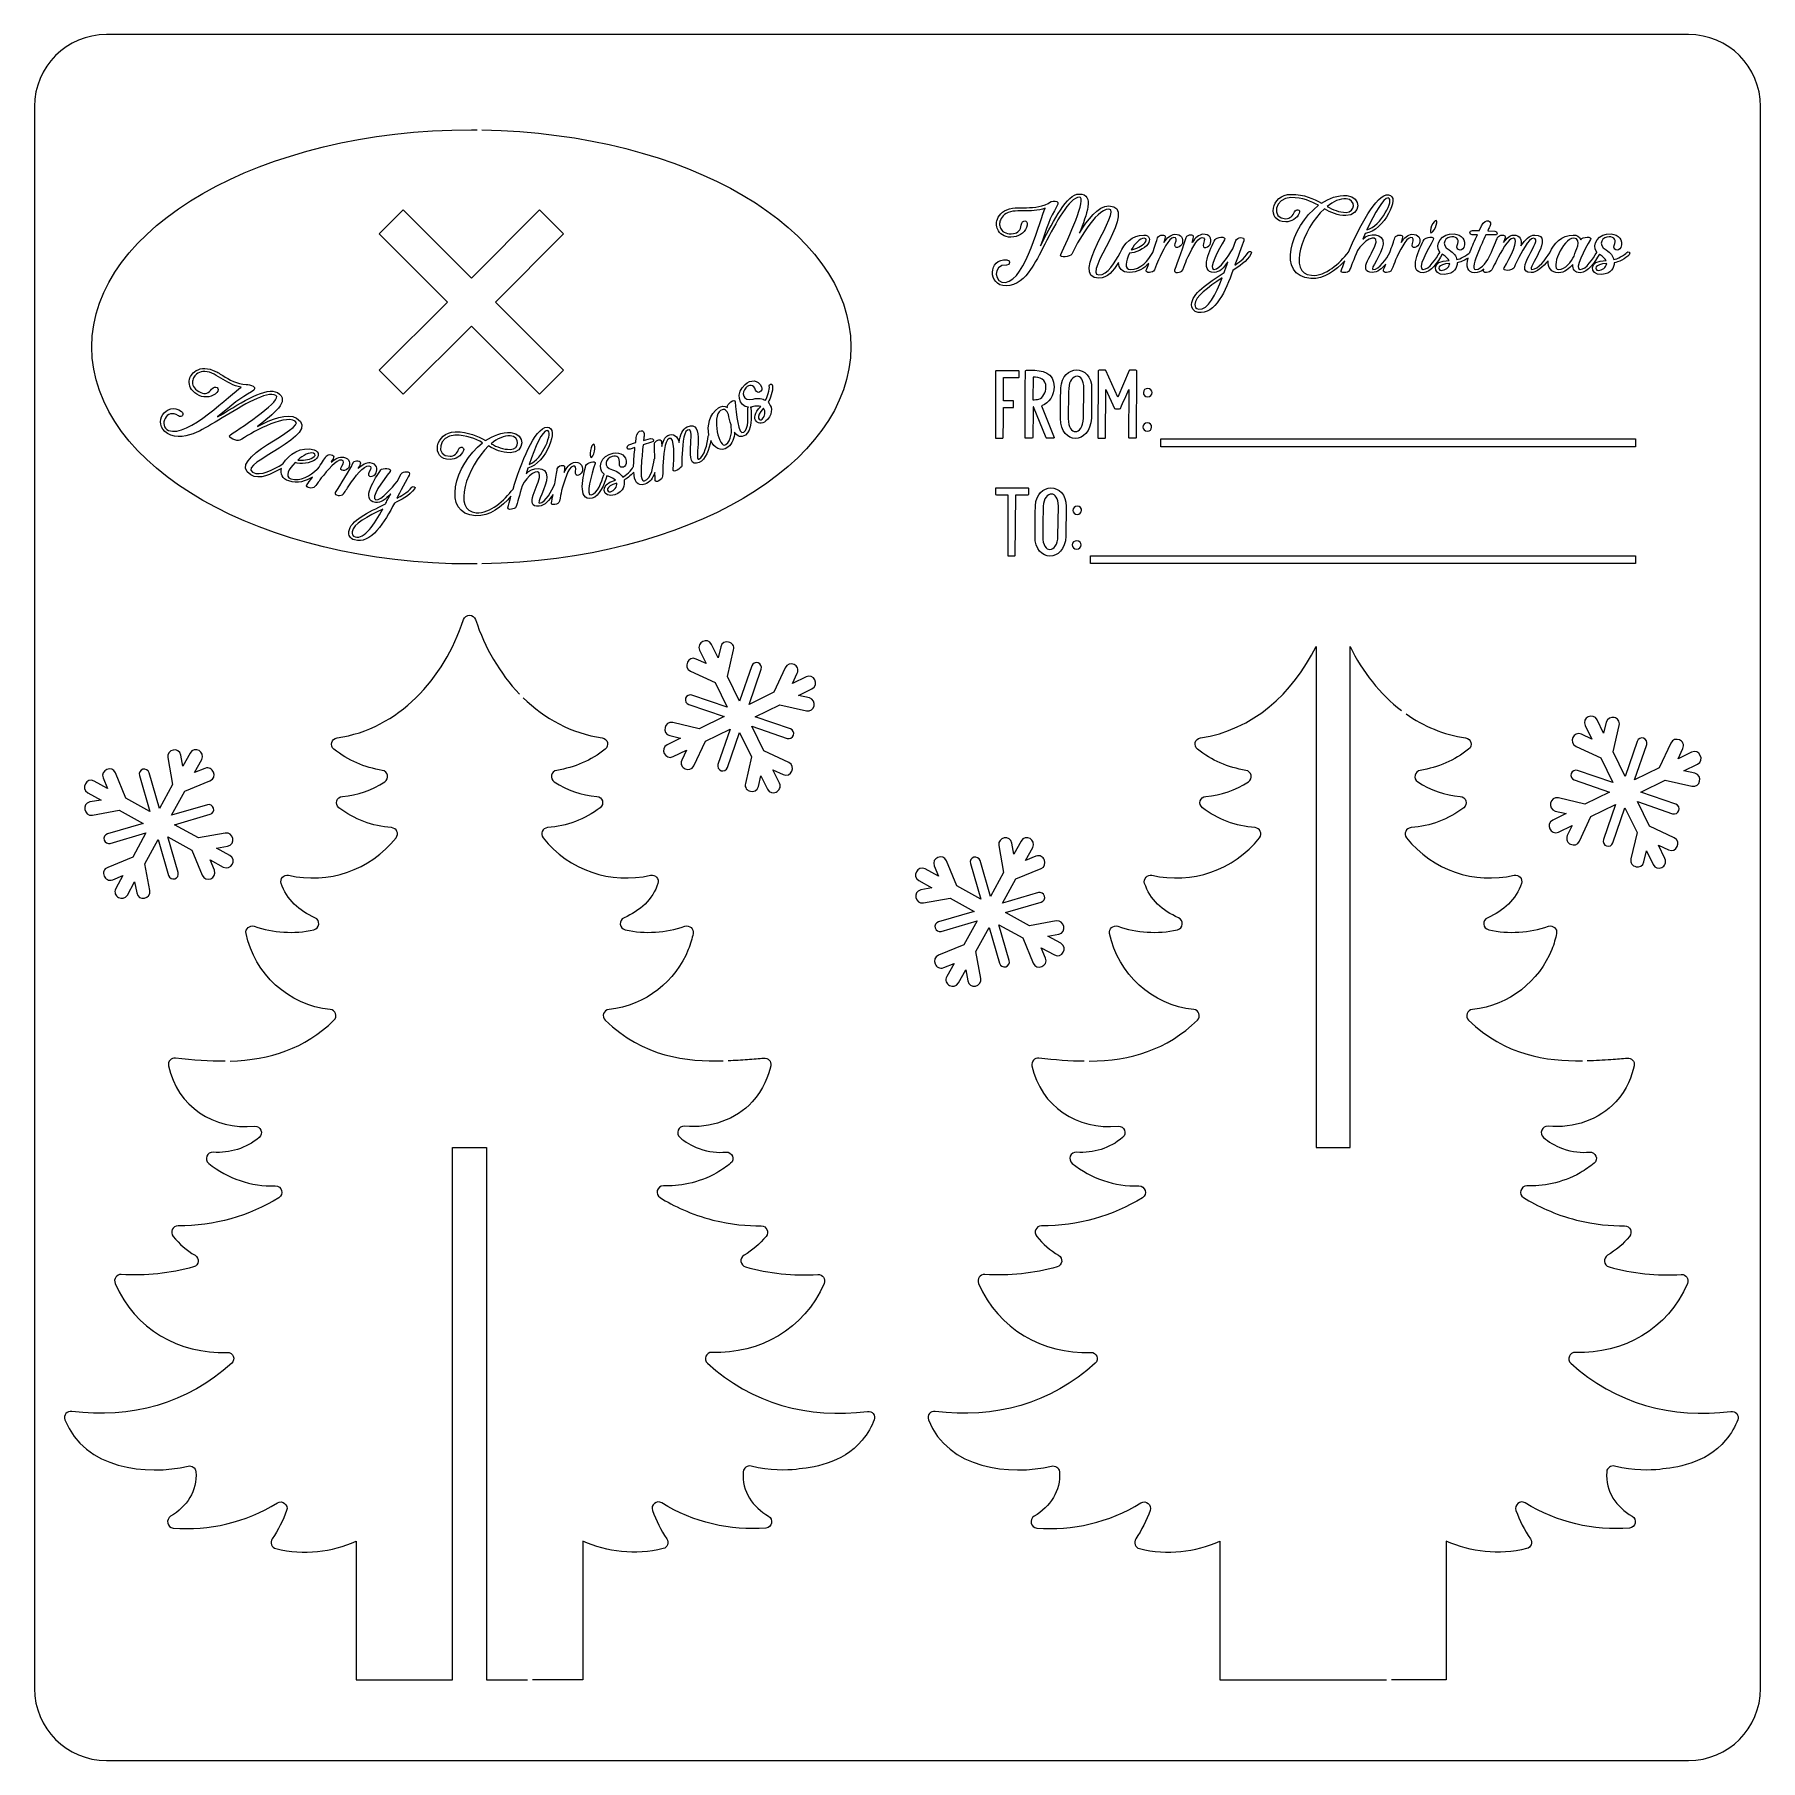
# Model space of a CAD drawing. Header units: inches. Extents: x -178 to -25, y -39 to 113.
import ezdxf

# ---------------------------------------------------------------- set-up
doc = ezdxf.new("R2010")
doc.units = ezdxf.units.IN
doc.header["$MEASUREMENT"] = 0
doc.layers.add('_U+0421_U+043B_U+043E_U+0439 1', color=7, linetype='Continuous')

# ---------------------------------------------------------------- blocks, each defined once
blk = doc.blocks.new('block 2')
at = {"layer": '_U+0421_U+043B_U+043E_U+0439 1', "color": 7, "lineweight": 5, "true_color": 0xffffff}
for points, knots in [([(-92.08, 90.91), (-91.14, 90.91), (-90.43, 91.61), (-89.92, 92.34), (-89.55, 92.88), (-89.12, 93.7), (-88.66, 94.59), (-87.67, 96.49), (-86.52, 98.7), (-85.62, 98.74), (-84.87, 98.77), (-86.64, 95.01), (-87.26, 93.68), (-87.43, 93.32), (-86.4, 93.48), (-86.29, 93.7), (-85.86, 94.6), (-84.21, 97.68), (-83, 97.68), (-81.74, 97.68), (-86.67, 91.59), (-83.88, 91.59), (-83.14, 91.59), (-82.6, 92.25), (-82.16, 92.98), (-82.13, 92.48), (-81.84, 92.09), (-81.2, 92.09), (-80.47, 92.09), (-79.91, 92.43), (-79.49, 92.89), (-79.57, 92.66), (-79.65, 92.45), (-79.71, 92.29), (-79.82, 92.01), (-79.1, 92.03), (-78.99, 92.31), (-78.84, 92.67), (-78.74, 92.92), (-78.63, 93.2), (-78.28, 93.95), (-77.73, 95.14), (-77.28, 95.18), (-77.02, 95.19), (-77.02, 94.97), (-77.14, 94.66), (-77.34, 94.06), (-76.6, 94.29), (-76.52, 94.69), (-76.45, 95.07), (-76.58, 95.5), (-77.2, 95.46), (-77.55, 95.44), (-77.87, 95.14), (-78.14, 94.75), (-78.11, 94.89), (-78.05, 95.04), (-78.03, 95.2), (-77.96, 95.49), (-78.6, 95.45), (-78.7, 95.16), (-78.79, 94.87), (-78.96, 94.37), (-79.14, 93.85), (-79.54, 93.16), (-80.19, 92.34), (-81.1, 92.34), (-81.66, 92.34), (-81.55, 93.09), (-81.18, 93.81), (-80.7, 93.78), (-79.83, 94.2), (-79.56, 94.6), (-79.31, 94.95), (-79.39, 95.4), (-79.93, 95.4), (-80.93, 95.4), (-81.69, 94.63), (-82.01, 93.83), (-82.46, 92.99), (-83.1, 91.87), (-83.88, 91.87), (-85.42, 91.87), (-80.18, 97.97), (-83.02, 97.97), (-83.96, 97.97), (-84.91, 96.74), (-85.59, 95.56), (-85, 97.19), (-84.22, 99.02), (-85.63, 99.02), (-86.71, 99.02), (-87.88, 96.69), (-88.91, 94.71), (-88.91, 94.71), (-89.04, 94.45), (-89.04, 94.45), (-88.5, 96.02), (-88.19, 96.98), (-87.62, 97.89), (-87.2, 98.58), (-88.13, 98.44), (-88.36, 98.19), (-89.1, 97.81), (-89.85, 97.81), (-90.54, 97.81), (-90.89, 97.81), (-91.21, 97.81), (-91.51, 97.77), (-92.24, 97.66), (-92.68, 97.26), (-92.85, 96.8), (-92.91, 96.62), (-92.94, 96.44), (-92.93, 96.26), (-92.91, 96.09), (-92.86, 95.91), (-92.76, 95.76), (-92.53, 95.39), (-92.08, 95.14), (-91.41, 95.23), (-90.83, 95.32), (-90.33, 95.71), (-90.22, 96.26), (-90.12, 96.73), (-90.69, 96.81), (-90.75, 96.27), (-90.79, 95.86), (-91.01, 95.57), (-91.43, 95.52), (-91.98, 95.44), (-92.35, 95.63), (-92.53, 95.92), (-92.6, 96.03), (-92.63, 96.16), (-92.65, 96.3), (-92.66, 96.44), (-92.64, 96.58), (-92.59, 96.71), (-92.45, 97.07), (-92.09, 97.4), (-91.49, 97.49), (-91.2, 97.53), (-90.89, 97.52), (-90.56, 97.52), (-89.94, 97.52), (-89.28, 97.52), (-88.62, 97.77), (-89.1, 96.88), (-90.31, 91.48), (-92.14, 91.2), (-93.11, 91.04), (-93.35, 92.83), (-92.05, 92.74), (-91.71, 92.73), (-91.66, 93.19), (-92.01, 93.22), (-93.67, 93.35), (-93.74, 90.91), (-92.08, 90.91)], [0, 0, 0, 0, 1, 1, 1, 2, 2, 2, 3, 3, 3, 4, 4, 4, 5, 5, 5, 6, 6, 6, 7, 7, 7, 8, 8, 8, 9, 9, 9, 10, 10, 10, 11, 11, 11, 12, 12, 12, 13, 13, 13, 14, 14, 14, 15, 15, 15, 16, 16, 16, 17, 17, 17, 18, 18, 18, 19, 19, 19, 20, 20, 20, 21, 21, 21, 22, 22, 22, 23, 23, 23, 24, 24, 24, 25, 25, 25, 26, 26, 26, 27, 27, 27, 28, 28, 28, 29, 29, 29, 30, 30, 30, 31, 31, 31, 32, 32, 32, 33, 33, 33, 34, 34, 34, 35, 35, 35, 36, 36, 36, 37, 37, 37, 38, 38, 38, 39, 39, 39, 40, 40, 40, 41, 41, 41, 42, 42, 42, 43, 43, 43, 44, 44, 44, 45, 45, 45, 46, 46, 46, 47, 47, 47, 48, 48, 48, 49, 49, 49, 50, 50, 50, 51, 51, 51, 52, 52, 52, 53, 53, 53, 53]), ([(-79.9, 95.11), (-79.59, 95.11), (-79.71, 94.85), (-79.83, 94.72), (-80.06, 94.42), (-80.65, 94.15), (-81.03, 94.1), (-80.7, 94.65), (-80.25, 95.11), (-79.9, 95.11)], [0, 0, 0, 0, 1, 1, 1, 2, 2, 2, 3, 3, 3, 3])]:
    blk.add_open_spline(points, degree=3, knots=knots, dxfattribs=at)
blk = doc.blocks.new('block 3')
at = {"layer": '_U+0421_U+043B_U+043E_U+0439 1', "color": 7, "lineweight": 5, "true_color": 0xffffff}
for points, knots in [([(-73.71, 92.09), (-73.23, 92.09), (-72.89, 92.51), (-72.49, 93.03), (-72.64, 92.64), (-72.76, 92.29), (-72.83, 92.08), (-74.24, 91.14), (-75.71, 90.21), (-75.7, 89.26), (-75.7, 88.93), (-75.54, 88.63), (-75.12, 88.57), (-73.63, 88.33), (-72.66, 90.53), (-72.05, 92.27), (-71.52, 92.64), (-70.84, 93.03), (-70.43, 93.78), (-70.35, 93.93), (-70.61, 94.01), (-70.71, 93.86), (-71.06, 93.28), (-71.61, 92.95), (-71.89, 92.73), (-71.76, 93.12), (-71.18, 94.62), (-71.1, 94.89), (-70.95, 95.32), (-71.71, 95.19), (-71.8, 94.92), (-71.8, 94.92), (-72.07, 94.19), (-72.07, 94.19), (-72.46, 93.55), (-73.21, 92.36), (-73.71, 92.36), (-74.29, 92.36), (-73.3, 94.13), (-72.81, 94.98), (-72.59, 95.34), (-73.55, 95.19), (-73.63, 95.01), (-73.99, 94.29), (-75.11, 92.09), (-73.71, 92.09)], [0, 0, 0, 0, 1, 1, 1, 2, 2, 2, 3, 3, 3, 4, 4, 4, 5, 5, 5, 6, 6, 6, 7, 7, 7, 8, 8, 8, 9, 9, 9, 10, 10, 10, 11, 11, 11, 12, 12, 12, 13, 13, 13, 14, 14, 14, 15, 15, 15, 15]), ([(-75.08, 88.86), (-75.33, 88.89), (-75.42, 89.07), (-75.42, 89.27), (-75.42, 89.97), (-74.24, 90.78), (-73.01, 91.61), (-73.54, 90.19), (-74.26, 88.72), (-75.08, 88.86)], [0, 0, 0, 0, 1, 1, 1, 2, 2, 2, 3, 3, 3, 3])]:
    blk.add_open_spline(points, degree=3, knots=knots, dxfattribs=at)
blk = doc.blocks.new('block 4')
at = {"layer": '_U+0421_U+043B_U+043E_U+0439 1', "color": 7, "lineweight": 5, "true_color": 0xffffff}
for points, knots in [([(-67.39, 96.56), (-66.91, 96.56), (-66.39, 96.87), (-66.19, 97.33), (-66.06, 97.65), (-66.5, 97.76), (-66.61, 97.44), (-66.74, 97.11), (-67.03, 96.84), (-67.37, 96.84), (-68.73, 96.84), (-68.36, 98.71), (-66.93, 98.71), (-65.88, 98.71), (-65.15, 98.38), (-64.5, 98.02), (-66.99, 96.11), (-68.22, 91.75), (-65.18, 91.56), (-64, 91.49), (-62.99, 92.25), (-62.17, 93.13), (-62.31, 92.77), (-62.43, 92.46), (-62.5, 92.24), (-62.6, 91.99), (-61.87, 92.06), (-61.79, 92.22), (-61.64, 92.58), (-61.37, 93.25), (-61.04, 94.02), (-60.6, 94.84), (-59.32, 95.64), (-59.42, 94.76), (-59.52, 93.96), (-61.2, 92.09), (-59.73, 92.09), (-59.31, 92.09), (-58.9, 92.43), (-58.56, 92.83), (-58.64, 92.62), (-58.71, 92.43), (-58.76, 92.29), (-58.87, 92.01), (-58.16, 92.03), (-58.04, 92.31), (-57.89, 92.67), (-57.79, 92.92), (-57.69, 93.2), (-57.34, 93.95), (-56.78, 95.14), (-56.33, 95.18), (-56.08, 95.19), (-56.08, 94.97), (-56.19, 94.66), (-56.39, 94.06), (-55.65, 94.29), (-55.57, 94.69), (-55.5, 95.07), (-55.63, 95.5), (-56.25, 95.46), (-56.6, 95.44), (-56.92, 95.14), (-57.2, 94.75), (-57.16, 94.89), (-57.11, 95.04), (-57.08, 95.2), (-57.02, 95.49), (-57.65, 95.45), (-57.75, 95.16), (-57.85, 94.87), (-58.02, 94.37), (-58.2, 93.85), (-58.49, 93.33), (-59.13, 92.35), (-59.69, 92.35), (-59.99, 92.35), (-58.89, 93.7), (-58.79, 94.6), (-58.68, 95.6), (-60.07, 95.61), (-60.59, 95.04), (-60.59, 95.04), (-60.37, 95.54), (-60.37, 95.54), (-58.73, 95.76), (-57.2, 98.85), (-58.31, 98.95), (-59.41, 99.05), (-60.94, 96.02), (-61.85, 93.89), (-61.85, 93.89), (-61.85, 93.89), (-61.85, 93.89), (-62.68, 92.88), (-63.81, 91.76), (-65.13, 91.84), (-67.25, 91.97), (-65.93, 95.92), (-63.98, 97.72), (-63.4, 97.39), (-62.83, 97.11), (-62.08, 97.11), (-60.75, 97.11), (-60.65, 98.79), (-61.99, 98.88), (-62.79, 98.92), (-63.56, 98.66), (-64.23, 98.2), (-64.95, 98.6), (-65.73, 98.99), (-66.91, 98.99), (-68.7, 98.99), (-69.15, 96.56), (-67.39, 96.56)], [0, 0, 0, 0, 1, 1, 1, 2, 2, 2, 3, 3, 3, 4, 4, 4, 5, 5, 5, 6, 6, 6, 7, 7, 7, 8, 8, 8, 9, 9, 9, 10, 10, 10, 11, 11, 11, 12, 12, 12, 13, 13, 13, 14, 14, 14, 15, 15, 15, 16, 16, 16, 17, 17, 17, 18, 18, 18, 19, 19, 19, 20, 20, 20, 21, 21, 21, 22, 22, 22, 23, 23, 23, 24, 24, 24, 25, 25, 25, 26, 26, 26, 27, 27, 27, 28, 28, 28, 29, 29, 29, 30, 30, 30, 31, 31, 31, 32, 32, 32, 33, 33, 33, 34, 34, 34, 35, 35, 35, 36, 36, 36, 37, 37, 37, 38, 38, 38, 38]), ([(-62.05, 98.6), (-61.19, 98.54), (-61.21, 97.4), (-62.06, 97.4), (-62.71, 97.4), (-63.22, 97.63), (-63.74, 97.92), (-63.19, 98.36), (-62.61, 98.62), (-62.05, 98.6)], [0, 0, 0, 0, 1, 1, 1, 2, 2, 2, 3, 3, 3, 3]), ([(-58.33, 98.67), (-57.76, 98.62), (-58.99, 96.15), (-60.23, 95.85), (-59.53, 97.35), (-58.77, 98.7), (-58.33, 98.67)], [0, 0, 0, 0, 1, 1, 1, 2, 2, 2, 2])]:
    blk.add_open_spline(points, degree=3, knots=knots, dxfattribs=at)
blk = doc.blocks.new('block 5')
at = {"layer": '_U+0421_U+043B_U+043E_U+0439 1', "color": 7, "lineweight": 5, "true_color": 0xffffff}
for points, knots in [([(-55.26, 92.07), (-54.59, 92.07), (-53.95, 93.02), (-53.57, 93.7), (-53.54, 93.68), (-53.52, 93.67), (-53.5, 93.65), (-53.22, 93.48), (-53.05, 93.3), (-52.97, 93.14), (-54.58, 93.19), (-54.45, 91.84), (-53.36, 91.92), (-52.5, 91.98), (-52.27, 92.51), (-52.24, 92.95), (-52.03, 92.98), (-51.61, 93.15), (-51.29, 93.36), (-51.46, 92.64), (-51.39, 92.07), (-50.7, 92.07), (-50.4, 92.07), (-50.13, 92.19), (-49.9, 92.37), (-49.9, 92.36), (-49.91, 92.35), (-49.91, 92.35), (-50.1, 91.95), (-49.32, 92.06), (-49.19, 92.32), (-49.03, 92.64), (-48.91, 92.9), (-48.79, 93.14), (-48.39, 93.86), (-47.76, 95.12), (-47.29, 95.12), (-46.71, 95.12), (-47.6, 93.34), (-48.09, 92.49), (-48.31, 92.14), (-47.35, 92.29), (-47.26, 92.46), (-47.19, 92.62), (-47.07, 92.86), (-46.96, 93.12), (-46.55, 93.84), (-45.97, 95.11), (-45.5, 95.11), (-44.53, 95.11), (-47.45, 92.08), (-45.73, 92.08), (-45.24, 92.08), (-44.66, 92.59), (-44.23, 93.13), (-44.25, 92.54), (-43.97, 92.07), (-43.3, 92.07), (-42.78, 92.07), (-42.35, 92.43), (-42.05, 92.81), (-42.05, 92.38), (-41.89, 92.07), (-41.39, 92.07), (-40.72, 92.07), (-40.09, 93.02), (-39.7, 93.7), (-39.68, 93.68), (-39.66, 93.67), (-39.64, 93.65), (-39.35, 93.48), (-39.19, 93.3), (-39.11, 93.14), (-40.71, 93.19), (-40.59, 91.84), (-39.49, 91.92), (-38.64, 91.98), (-38.4, 92.51), (-38.38, 92.95), (-38.08, 93), (-37.33, 93.31), (-37.08, 93.66), (-36.9, 93.91), (-37.18, 93.98), (-37.27, 93.86), (-37.45, 93.63), (-38.17, 93.26), (-38.41, 93.23), (-38.5, 93.52), (-38.67, 93.82), (-39.11, 94.08), (-39.94, 94.6), (-39.38, 95.26), (-38.84, 95.24), (-38.37, 95.24), (-38.16, 94.95), (-38.38, 94.48), (-38.57, 94.08), (-37.98, 93.88), (-37.81, 94.3), (-37.56, 94.98), (-37.99, 95.43), (-38.66, 95.49), (-39.77, 95.6), (-40.44, 94.55), (-39.91, 93.89), (-39.91, 93.88), (-39.92, 93.87), (-39.93, 93.86), (-40.28, 93.3), (-40.84, 92.36), (-41.39, 92.36), (-41.97, 92.36), (-40.98, 94.15), (-40.47, 94.99), (-40.28, 95.33), (-41.23, 95.19), (-41.3, 95.04), (-41.3, 95.04), (-41.33, 94.98), (-41.33, 94.98), (-41.44, 95.28), (-41.69, 95.4), (-42, 95.4), (-43.01, 95.4), (-43.76, 94.64), (-44.07, 93.84), (-44.42, 93.28), (-45.1, 92.36), (-45.65, 92.36), (-46.15, 92.36), (-43.58, 95.4), (-45.4, 95.4), (-45.85, 95.4), (-46.27, 94.97), (-46.62, 94.44), (-46.55, 94.97), (-46.68, 95.4), (-47.29, 95.4), (-47.56, 95.4), (-47.87, 95.12), (-48.16, 94.73), (-48.16, 94.73), (-48.02, 95.14), (-48.02, 95.14), (-47.9, 95.49), (-48.58, 95.45), (-48.68, 95.19), (-48.81, 94.87), (-49.07, 94.26), (-49.33, 93.66), (-49.58, 93.16), (-50.04, 92.36), (-50.62, 92.36), (-50.96, 92.36), (-50.73, 93.11), (-50.37, 93.95), (-50.16, 94.46), (-49.95, 94.9), (-49.73, 95.42), (-49.73, 95.42), (-48.94, 95.42), (-48.94, 95.42), (-48.66, 95.32), (-48.64, 95.73), (-48.94, 95.73), (-48.94, 95.73), (-49.56, 95.77), (-49.56, 95.77), (-49.43, 96.05), (-49.4, 96.09), (-49.37, 96.14), (-49.1, 96.69), (-49.73, 96.93), (-50.1, 96.22), (-50.1, 96.22), (-50.28, 95.82), (-50.28, 95.82), (-50.28, 95.82), (-50.29, 95.81), (-50.29, 95.81), (-50.29, 95.81), (-50.91, 95.8), (-50.91, 95.8), (-51.19, 95.8), (-51.21, 95.42), (-50.92, 95.42), (-50.92, 95.42), (-50.47, 95.42), (-50.47, 95.42), (-50.7, 94.92), (-50.92, 94.45), (-51.1, 93.95), (-51.11, 93.92), (-51.12, 93.9), (-51.13, 93.87), (-51.13, 93.87), (-51.14, 93.87), (-51.14, 93.86), (-51.31, 93.63), (-52.04, 93.26), (-52.27, 93.23), (-52.36, 93.52), (-52.53, 93.82), (-52.97, 94.08), (-53.8, 94.6), (-53.24, 95.26), (-52.71, 95.24), (-52.23, 95.24), (-52.03, 94.95), (-52.24, 94.48), (-52.43, 94.08), (-51.84, 93.88), (-51.67, 94.3), (-51.42, 94.98), (-51.85, 95.43), (-52.52, 95.49), (-53.64, 95.6), (-54.31, 94.55), (-53.77, 93.89), (-53.78, 93.88), (-53.79, 93.87), (-53.79, 93.86), (-54.14, 93.3), (-54.71, 92.36), (-55.26, 92.36), (-55.84, 92.36), (-54.85, 94.13), (-54.36, 94.98), (-54.14, 95.34), (-55.1, 95.19), (-55.18, 95.01), (-55.54, 94.29), (-56.66, 92.07), (-55.26, 92.07)], [0, 0, 0, 0, 1, 1, 1, 2, 2, 2, 3, 3, 3, 4, 4, 4, 5, 5, 5, 6, 6, 6, 7, 7, 7, 8, 8, 8, 9, 9, 9, 10, 10, 10, 11, 11, 11, 12, 12, 12, 13, 13, 13, 14, 14, 14, 15, 15, 15, 16, 16, 16, 17, 17, 17, 18, 18, 18, 19, 19, 19, 20, 20, 20, 21, 21, 21, 22, 22, 22, 23, 23, 23, 24, 24, 24, 25, 25, 25, 26, 26, 26, 27, 27, 27, 28, 28, 28, 29, 29, 29, 30, 30, 30, 31, 31, 31, 32, 32, 32, 33, 33, 33, 34, 34, 34, 35, 35, 35, 36, 36, 36, 37, 37, 37, 38, 38, 38, 39, 39, 39, 40, 40, 40, 41, 41, 41, 42, 42, 42, 43, 43, 43, 44, 44, 44, 45, 45, 45, 46, 46, 46, 47, 47, 47, 48, 48, 48, 49, 49, 49, 50, 50, 50, 51, 51, 51, 52, 52, 52, 53, 53, 53, 54, 54, 54, 55, 55, 55, 56, 56, 56, 57, 57, 57, 58, 58, 58, 59, 59, 59, 60, 60, 60, 61, 61, 61, 62, 62, 62, 63, 63, 63, 64, 64, 64, 65, 65, 65, 66, 66, 66, 67, 67, 67, 68, 68, 68, 69, 69, 69, 70, 70, 70, 71, 71, 71, 72, 72, 72, 73, 73, 73, 74, 74, 74, 75, 75, 75, 76, 76, 76, 77, 77, 77, 78, 78, 78, 78]), ([(-41.96, 95.11), (-41.54, 95.11), (-41.53, 94.76), (-41.6, 94.43), (-41.72, 94.15), (-41.84, 93.85), (-41.93, 93.54), (-42.18, 93.04), (-42.68, 92.36), (-43.3, 92.36), (-44.06, 92.36), (-42.94, 95.11), (-41.96, 95.11)], [0, 0, 0, 0, 1, 1, 1, 2, 2, 2, 3, 3, 3, 4, 4, 4, 4]), ([(-52.91, 92.87), (-52.97, 92.5), (-53.31, 92.28), (-53.67, 92.28), (-54.02, 92.28), (-54.02, 92.87), (-52.91, 92.87)], [0, 0, 0, 0, 1, 1, 1, 2, 2, 2, 2]), ([(-39.05, 92.87), (-39.11, 92.5), (-39.44, 92.28), (-39.8, 92.28), (-40.16, 92.28), (-40.16, 92.87), (-39.05, 92.87)], [0, 0, 0, 0, 1, 1, 1, 2, 2, 2, 2])]:
    blk.add_open_spline(points, degree=3, knots=knots, dxfattribs=at)
blk = doc.blocks.new('block 6')
at = {"layer": '_U+0421_U+043B_U+043E_U+0439 1', "color": 7, "lineweight": 5, "true_color": 0xffffff}
for points, knots in [([(-89.71, 77.51), (-89.71, 78.41), (-89.7, 79.33), (-89.7, 80.24), (-89.7, 80.24), (-89.66, 80.24), (-89.66, 80.24), (-89.66, 80.24), (-88.54, 77.49), (-88.54, 77.49), (-88.53, 77.47), (-88.49, 77.46), (-88.46, 77.46), (-88.46, 77.46), (-87.91, 77.46), (-87.91, 77.46), (-87.83, 77.46), (-87.81, 77.49), (-87.83, 77.52), (-87.83, 77.52), (-88.95, 80.32), (-88.95, 80.32), (-88.25, 80.53), (-87.85, 81.27), (-87.85, 81.99), (-87.85, 83.26), (-88.84, 83.47), (-89.94, 83.47), (-90.04, 83.47), (-90.16, 83.47), (-90.29, 83.46), (-90.33, 83.46), (-90.37, 83.44), (-90.37, 83.41), (-90.39, 82.23), (-90.41, 81.37), (-90.41, 77.51), (-90.41, 77.48), (-90.37, 77.46), (-90.32, 77.46), (-90.32, 77.46), (-89.8, 77.46), (-89.8, 77.46), (-89.75, 77.46), (-89.71, 77.48), (-89.71, 77.51)], [0, 0, 0, 0, 1, 1, 1, 2, 2, 2, 3, 3, 3, 4, 4, 4, 5, 5, 5, 6, 6, 6, 7, 7, 7, 8, 8, 8, 9, 9, 9, 10, 10, 10, 11, 11, 11, 12, 12, 12, 13, 13, 13, 14, 14, 14, 15, 15, 15, 15]), ([(-89.69, 82.86), (-89.11, 82.87), (-88.56, 82.68), (-88.56, 81.96), (-88.56, 81.51), (-88.84, 81.04), (-89.18, 80.91), (-89.37, 80.86), (-89.55, 80.85), (-89.72, 80.85), (-89.72, 80.85), (-89.69, 82.86), (-89.69, 82.86)], [0, 0, 0, 0, 1, 1, 1, 2, 2, 2, 3, 3, 3, 4, 4, 4, 4])]:
    blk.add_open_spline(points, degree=3, knots=knots, dxfattribs=at)
blk = doc.blocks.new('block 7')
at = {"layer": '_U+0421_U+043B_U+043E_U+0439 1', "color": 7, "lineweight": 5, "true_color": 0xffffff}
for points, knots in [([(-84.53, 81.84), (-84.51, 82.92), (-85.19, 83.48), (-85.87, 83.48), (-86.52, 83.48), (-87.19, 82.96), (-87.24, 81.9), (-87.27, 81.33), (-87.28, 80.63), (-87.28, 79.98), (-87.28, 79.98), (-87.28, 79.19), (-87.28, 79.19), (-87.29, 78.05), (-86.63, 77.44), (-85.96, 77.44), (-85.29, 77.44), (-84.62, 78.04), (-84.55, 79.22), (-84.55, 79.22), (-84.53, 81.84), (-84.53, 81.84)], [0, 0, 0, 0, 1, 1, 1, 2, 2, 2, 3, 3, 3, 4, 4, 4, 5, 5, 5, 6, 6, 6, 7, 7, 7, 7]), ([(-85.25, 79.22), (-85.27, 78.45), (-85.62, 78.04), (-85.96, 78.04), (-86.29, 78.04), (-86.6, 78.41), (-86.6, 79.19), (-86.6, 79.97), (-86.58, 81.07), (-86.55, 81.86), (-86.52, 82.54), (-86.17, 82.93), (-85.81, 82.93), (-85.51, 82.93), (-85.21, 82.59), (-85.22, 81.86), (-85.22, 81.86), (-85.25, 79.22), (-85.25, 79.22)], [0, 0, 0, 0, 1, 1, 1, 2, 2, 2, 3, 3, 3, 4, 4, 4, 5, 5, 5, 6, 6, 6, 6])]:
    blk.add_open_spline(points, degree=3, knots=knots, dxfattribs=at)
blk = doc.blocks.new('block 8')
at = {"layer": '_U+0421_U+043B_U+043E_U+0439 1', "color": 7, "lineweight": 5, "true_color": 0xffffff}
for points, knots in [([(-88.12, 73.07), (-88.77, 73.07), (-89.44, 72.55), (-89.49, 71.49), (-89.52, 70.93), (-89.53, 70.22), (-89.53, 69.57), (-89.53, 69.57), (-89.53, 68.78), (-89.53, 68.78), (-89.54, 67.65), (-88.88, 67.04), (-88.21, 67.04), (-87.54, 67.04), (-86.86, 67.63), (-86.8, 68.81), (-86.8, 68.81), (-86.78, 71.43), (-86.78, 71.43), (-86.76, 72.51), (-87.44, 73.07), (-88.12, 73.07)], [0, 0, 0, 0, 1, 1, 1, 2, 2, 2, 3, 3, 3, 4, 4, 4, 5, 5, 5, 6, 6, 6, 7, 7, 7, 7]), ([(-87.5, 68.81), (-87.52, 68.04), (-87.87, 67.63), (-88.21, 67.63), (-88.54, 67.63), (-88.85, 68), (-88.85, 68.78), (-88.85, 69.56), (-88.83, 70.66), (-88.8, 71.46), (-88.77, 72.13), (-88.42, 72.52), (-88.06, 72.52), (-87.76, 72.52), (-87.46, 72.19), (-87.46, 71.46), (-87.46, 71.46), (-87.5, 68.81), (-87.5, 68.81)], [0, 0, 0, 0, 1, 1, 1, 2, 2, 2, 3, 3, 3, 4, 4, 4, 5, 5, 5, 6, 6, 6, 6])]:
    blk.add_open_spline(points, degree=3, knots=knots, dxfattribs=at)
blk = doc.blocks.new('block 9')
at = {"layer": '_U+0421_U+043B_U+043E_U+0439 1', "color": 7, "lineweight": 5, "true_color": 0xffffff}
for points, knots in [([(-150.75, 75.53), (-150.49, 75.48), (-150.55, 75.27), (-150.74, 74.99), (-151.08, 74.46), (-150.31, 74.5), (-150.13, 74.87), (-149.97, 75.22), (-149.99, 75.67), (-150.6, 75.78), (-150.94, 75.85), (-151.33, 75.64), (-151.69, 75.33), (-151.62, 75.46), (-151.53, 75.58), (-151.46, 75.74), (-151.33, 76), (-151.96, 76.12), (-152.12, 75.86), (-152.28, 75.62), (-152.56, 75.19), (-152.86, 74.75), (-152.87, 74.74), (-152.89, 74.73), (-152.91, 74.72), (-153.5, 74.18), (-154.38, 73.6), (-155.25, 73.88), (-155.78, 74.06), (-155.44, 74.73), (-154.87, 75.31), (-154.42, 75.12), (-153.47, 75.25), (-153.08, 75.55), (-152.74, 75.8), (-152.67, 76.26), (-153.18, 76.42), (-154.31, 76.79), (-155.46, 76.03), (-155.91, 75.21), (-155.92, 75.2), (-155.94, 75.2), (-155.95, 75.19), (-156.78, 74.7), (-157.94, 74.04), (-158.62, 74.46), (-159.94, 75.25), (-152.3, 77.76), (-154.73, 79.23), (-155.53, 79.71), (-156.98, 79.15), (-158.17, 78.49), (-156.82, 79.58), (-155.21, 80.75), (-156.42, 81.48), (-157.35, 82.04), (-159.55, 80.65), (-161.46, 79.49), (-161.46, 79.49), (-161.7, 79.34), (-161.7, 79.34), (-160.42, 80.4), (-159.66, 81.06), (-158.71, 81.55), (-157.99, 81.92), (-158.86, 82.28), (-159.19, 82.19), (-160.01, 82.24), (-160.66, 82.63), (-161.25, 82.99), (-161.54, 83.17), (-161.82, 83.34), (-162.1, 83.45), (-162.78, 83.74), (-163.37, 83.62), (-163.75, 83.32), (-163.89, 83.2), (-164.01, 83.05), (-164.09, 82.9), (-164.17, 82.74), (-164.22, 82.56), (-164.21, 82.38), (-164.21, 81.95), (-163.94, 81.5), (-163.32, 81.22), (-162.79, 81), (-162.15, 81.08), (-161.77, 81.49), (-161.44, 81.84), (-161.89, 82.21), (-162.23, 81.78), (-162.47, 81.45), (-162.81, 81.31), (-163.19, 81.49), (-163.7, 81.7), (-163.93, 82.05), (-163.93, 82.39), (-163.93, 82.53), (-163.89, 82.66), (-163.83, 82.78), (-163.77, 82.91), (-163.68, 83.02), (-163.57, 83.1), (-163.27, 83.35), (-162.79, 83.44), (-162.22, 83.2), (-161.96, 83.09), (-161.69, 82.92), (-161.41, 82.75), (-160.88, 82.43), (-160.32, 82.09), (-159.62, 81.96), (-160.49, 81.44), (-164.33, 77.45), (-166.04, 78.15), (-166.95, 78.52), (-166.23, 80.18), (-165.16, 79.43), (-164.88, 79.24), (-164.6, 79.61), (-164.88, 79.82), (-166.23, 80.79), (-167.56, 78.74), (-166.14, 77.88), (-165.33, 77.39), (-164.36, 77.62), (-163.54, 77.98), (-162.95, 78.25), (-162.16, 78.73), (-161.31, 79.25), (-159.47, 80.37), (-157.35, 81.66), (-156.56, 81.23), (-155.9, 80.87), (-159.36, 78.57), (-160.58, 77.75), (-160.91, 77.53), (-159.94, 77.13), (-159.74, 77.27), (-158.9, 77.82), (-155.9, 79.6), (-154.86, 78.97), (-153.78, 78.32), (-161.16, 75.66), (-158.76, 74.21), (-158, 73.75), (-156.96, 74.29), (-156.07, 74.79), (-156.18, 74.32), (-156.02, 73.88), (-155.42, 73.68), (-154.64, 73.42), (-153.93, 73.65), (-153.34, 74.02), (-153.53, 73.75), (-153.7, 73.51), (-153.82, 73.33), (-153.99, 73.09), (-153.3, 72.93), (-153.12, 73.18), (-152.88, 73.49), (-152.73, 73.7), (-152.55, 73.95), (-152.02, 74.59), (-151.19, 75.6), (-150.75, 75.53)], [0, 0, 0, 0, 1, 1, 1, 2, 2, 2, 3, 3, 3, 4, 4, 4, 5, 5, 5, 6, 6, 6, 7, 7, 7, 8, 8, 8, 9, 9, 9, 10, 10, 10, 11, 11, 11, 12, 12, 12, 13, 13, 13, 14, 14, 14, 15, 15, 15, 16, 16, 16, 17, 17, 17, 18, 18, 18, 19, 19, 19, 20, 20, 20, 21, 21, 21, 22, 22, 22, 23, 23, 23, 24, 24, 24, 25, 25, 25, 26, 26, 26, 27, 27, 27, 28, 28, 28, 29, 29, 29, 30, 30, 30, 31, 31, 31, 32, 32, 32, 33, 33, 33, 34, 34, 34, 35, 35, 35, 36, 36, 36, 37, 37, 37, 38, 38, 38, 39, 39, 39, 40, 40, 40, 41, 41, 41, 42, 42, 42, 43, 43, 43, 44, 44, 44, 45, 45, 45, 46, 46, 46, 47, 47, 47, 48, 48, 48, 49, 49, 49, 50, 50, 50, 51, 51, 51, 52, 52, 52, 53, 53, 53, 54, 54, 54, 55, 55, 55, 55]), ([(-153.24, 76.14), (-152.95, 76.04), (-153.15, 75.84), (-153.3, 75.75), (-153.62, 75.54), (-154.25, 75.47), (-154.63, 75.53), (-154.15, 75.95), (-153.58, 76.25), (-153.24, 76.14)], [0, 0, 0, 0, 1, 1, 1, 2, 2, 2, 3, 3, 3, 3])]:
    blk.add_open_spline(points, degree=3, knots=knots, dxfattribs=at)
blk = doc.blocks.new('block 10')
at = {"layer": '_U+0421_U+043B_U+043E_U+0439 1', "color": 7, "lineweight": 5, "true_color": 0xffffff}
for points, knots in [([(-144.55, 73.13), (-144.97, 72.6), (-145.56, 72.34), (-145.87, 72.17), (-145.69, 72.53), (-144.92, 73.94), (-144.8, 74.19), (-144.59, 74.6), (-145.37, 74.57), (-145.49, 74.32), (-145.49, 74.32), (-145.85, 73.63), (-145.85, 73.63), (-146.33, 73.06), (-147.23, 71.97), (-147.72, 72.03), (-148.3, 72.11), (-147.08, 73.74), (-146.48, 74.52), (-146.22, 74.84), (-147.19, 74.82), (-147.3, 74.66), (-147.74, 73.99), (-149.15, 71.96), (-147.76, 71.77), (-147.28, 71.71), (-146.89, 72.08), (-146.42, 72.54), (-146.63, 72.17), (-146.79, 71.84), (-146.89, 71.65), (-148.42, 70.9), (-149.99, 70.18), (-150.11, 69.23), (-150.15, 68.9), (-150.03, 68.59), (-149.63, 68.47), (-148.19, 68.03), (-146.92, 70.08), (-146.09, 71.73), (-145.52, 72.02), (-144.79, 72.33), (-144.29, 73.01), (-144.19, 73.15), (-144.43, 73.27), (-144.55, 73.13)], [0, 0, 0, 0, 1, 1, 1, 2, 2, 2, 3, 3, 3, 4, 4, 4, 5, 5, 5, 6, 6, 6, 7, 7, 7, 8, 8, 8, 9, 9, 9, 10, 10, 10, 11, 11, 11, 12, 12, 12, 13, 13, 13, 14, 14, 14, 15, 15, 15, 15]), ([(-149.55, 68.75), (-149.79, 68.81), (-149.85, 69), (-149.83, 69.2), (-149.73, 69.89), (-148.46, 70.54), (-147.13, 71.2), (-147.84, 69.86), (-148.75, 68.51), (-149.55, 68.75)], [0, 0, 0, 0, 1, 1, 1, 2, 2, 2, 3, 3, 3, 3])]:
    blk.add_open_spline(points, degree=3, knots=knots, dxfattribs=at)
blk = doc.blocks.new('block 11')
at = {"layer": '_U+0421_U+043B_U+043E_U+0439 1', "color": 7, "lineweight": 5, "true_color": 0xffffff}
for points, knots in [([(-130.28, 75.3), (-130.63, 75.22), (-130.89, 74.87), (-131.1, 74.44), (-131.09, 74.59), (-131.06, 74.74), (-131.06, 74.91), (-131.05, 75.19), (-131.67, 75.05), (-131.71, 74.75), (-131.76, 74.46), (-131.84, 73.95), (-131.93, 73.42), (-131.94, 73.41), (-131.95, 73.4), (-131.96, 73.38), (-132.19, 72.83), (-132.73, 71.77), (-133.29, 71.71), (-133.59, 71.68), (-132.63, 73.14), (-132.63, 74.05), (-132.62, 75.05), (-134.01, 74.92), (-134.46, 74.3), (-134.46, 74.3), (-134.3, 74.82), (-134.3, 74.82), (-132.69, 75.21), (-131.49, 78.45), (-132.6, 78.43), (-133.72, 78.41), (-134.94, 75.17), (-135.62, 72.96), (-135.62, 72.96), (-135.62, 72.96), (-135.62, 72.96), (-136.44, 71.95), (-137.56, 70.82), (-138.88, 70.88), (-141, 70.99), (-139.71, 74.95), (-137.78, 76.77), (-137.2, 76.44), (-136.63, 76.17), (-135.88, 76.17), (-134.55, 76.19), (-134.47, 77.87), (-135.81, 77.95), (-136.6, 77.98), (-137.37, 77.71), (-138.04, 77.25), (-138.76, 77.64), (-139.55, 78.03), (-140.72, 78.02), (-142.51, 78), (-142.94, 75.56), (-141.18, 75.58), (-140.71, 75.58), (-140.18, 75.9), (-139.99, 76.36), (-139.86, 76.68), (-140.3, 76.79), (-140.42, 76.47), (-140.54, 76.13), (-140.82, 75.86), (-141.17, 75.86), (-142.53, 75.85), (-142.17, 77.72), (-140.75, 77.73), (-139.7, 77.74), (-138.96, 77.42), (-138.31, 77.06), (-140.78, 75.13), (-141.97, 70.76), (-138.92, 70.6), (-137.69, 70.54), (-136.63, 71.39), (-135.8, 72.34), (-135.92, 71.91), (-136.02, 71.56), (-136.07, 71.31), (-136.14, 71.05), (-135.42, 71.2), (-135.36, 71.37), (-135.25, 71.74), (-135.05, 72.44), (-134.8, 73.24), (-134.45, 74.1), (-133.26, 75.02), (-133.27, 74.14), (-133.28, 73.34), (-134.76, 71.3), (-133.3, 71.46), (-132.83, 71.5), (-132.4, 72), (-132.09, 72.5), (-132.14, 72.21), (-132.19, 71.94), (-132.23, 71.75), (-132.29, 71.46), (-131.59, 71.6), (-131.52, 71.89), (-131.44, 72.28), (-131.38, 72.54), (-131.33, 72.83), (-131.1, 73.63), (-130.75, 74.9), (-130.32, 75), (-130.07, 75.06), (-130.03, 74.85), (-130.09, 74.52), (-130.19, 73.89), (-129.5, 74.24), (-129.49, 74.65), (-129.48, 75.04), (-129.68, 75.44), (-130.28, 75.3)], [0, 0, 0, 0, 1, 1, 1, 2, 2, 2, 3, 3, 3, 4, 4, 4, 5, 5, 5, 6, 6, 6, 7, 7, 7, 8, 8, 8, 9, 9, 9, 10, 10, 10, 11, 11, 11, 12, 12, 12, 13, 13, 13, 14, 14, 14, 15, 15, 15, 16, 16, 16, 17, 17, 17, 18, 18, 18, 19, 19, 19, 20, 20, 20, 21, 21, 21, 22, 22, 22, 23, 23, 23, 24, 24, 24, 25, 25, 25, 26, 26, 26, 27, 27, 27, 28, 28, 28, 29, 29, 29, 30, 30, 30, 31, 31, 31, 32, 32, 32, 33, 33, 33, 34, 34, 34, 35, 35, 35, 36, 36, 36, 37, 37, 37, 38, 38, 38, 39, 39, 39, 39]), ([(-132.6, 78.14), (-132.02, 78.15), (-132.99, 75.57), (-134.19, 75.14), (-133.65, 76.7), (-133.04, 78.13), (-132.6, 78.14)], [0, 0, 0, 0, 1, 1, 1, 2, 2, 2, 2]), ([(-135.86, 77.67), (-135, 77.61), (-135.01, 76.47), (-135.87, 76.47), (-136.51, 76.46), (-137.02, 76.68), (-137.55, 76.97), (-137, 77.42), (-136.42, 77.69), (-135.86, 77.67)], [0, 0, 0, 0, 1, 1, 1, 2, 2, 2, 3, 3, 3, 3])]:
    blk.add_open_spline(points, degree=3, knots=knots, dxfattribs=at)
blk = doc.blocks.new('block 12')
at = {"layer": '_U+0421_U+043B_U+043E_U+0439 1', "color": 7, "lineweight": 5, "true_color": 0xffffff}
for points, knots in [([(-121.84, 77.43), (-121.31, 77.67), (-121.39, 75.69), (-121.49, 74.71), (-121.53, 74.3), (-120.73, 74.83), (-120.72, 75.03), (-120.72, 75.21), (-120.71, 75.47), (-120.71, 75.76), (-120.64, 76.58), (-120.64, 77.97), (-120.21, 78.17), (-119.33, 78.57), (-120.73, 74.61), (-119.17, 75.32), (-118.64, 75.56), (-118.29, 76.49), (-118.16, 77.25), (-117.87, 76.59), (-117.3, 76.22), (-116.66, 76.66), (-116.24, 76.95), (-116.08, 77.49), (-116.06, 77.98), (-115.81, 77.62), (-115.5, 77.46), (-115.09, 77.74), (-114.52, 78.14), (-114.56, 79.36), (-114.63, 80.14), (-114.64, 80.16), (-114.65, 80.18), (-114.66, 80.2), (-114.6, 80.2), (-114.55, 80.21), (-114.49, 80.23), (-114.17, 80.31), (-113.92, 80.3), (-113.75, 80.25), (-114.91, 79.13), (-113.85, 78.28), (-113.15, 79.12), (-112.59, 79.77), (-112.81, 80.32), (-113.1, 80.64), (-112.93, 80.89), (-112.64, 81.64), (-112.71, 82.07), (-112.77, 82.37), (-113.01, 82.21), (-112.99, 82.07), (-112.95, 81.78), (-113.19, 81.01), (-113.33, 80.81), (-113.6, 80.95), (-113.93, 81.04), (-114.43, 80.91), (-115.37, 80.67), (-115.46, 81.53), (-115.07, 81.9), (-114.74, 82.24), (-114.39, 82.19), (-114.2, 81.71), (-114.05, 81.29), (-113.5, 81.58), (-113.68, 81.99), (-113.99, 82.65), (-114.62, 82.65), (-115.13, 82.21), (-115.99, 81.48), (-115.69, 80.26), (-114.83, 80.19), (-114.87, 80.16), (-114.91, 80.11), (-114.9, 80.05), (-114.87, 79.38), (-114.79, 78.29), (-115.25, 77.98), (-115.73, 77.64), (-115.93, 79.69), (-116, 80.67), (-116.03, 81.05), (-116.73, 80.4), (-116.71, 80.24), (-116.71, 80.24), (-116.69, 80.17), (-116.69, 80.17), (-116.95, 80.36), (-117.23, 80.31), (-117.48, 80.13), (-118.29, 79.57), (-118.49, 78.56), (-118.32, 77.74), (-118.35, 77.72), (-118.38, 77.68), (-118.38, 77.63), (-118.47, 76.97), (-118.71, 75.84), (-119.21, 75.61), (-119.67, 75.4), (-118.58, 79.23), (-120.24, 78.47), (-120.65, 78.29), (-120.85, 77.72), (-120.95, 77.09), (-121.11, 77.61), (-121.41, 77.94), (-121.96, 77.69), (-122.21, 77.58), (-122.37, 77.19), (-122.48, 76.72), (-122.48, 76.72), (-122.52, 77.16), (-122.52, 77.16), (-122.55, 77.52), (-123.15, 77.21), (-123.14, 76.93), (-123.13, 76.65), (-123.11, 76.17), (-123.1, 75.66), (-123.14, 75.64), (-123.17, 75.61), (-123.17, 75.56), (-123.23, 75.06), (-123.38, 73.9), (-124.01, 73.68), (-124.33, 73.57), (-124.36, 74.37), (-124.28, 75.28), (-124.24, 75.83), (-124.19, 76.31), (-124.14, 76.87), (-124.14, 76.87), (-123.39, 77.12), (-123.39, 77.12), (-123.1, 77.12), (-123.21, 77.52), (-123.49, 77.42), (-123.49, 77.42), (-124.09, 77.26), (-124.09, 77.26), (-124.06, 77.57), (-124.05, 77.62), (-124.03, 77.67), (-123.95, 78.28), (-124.63, 78.3), (-124.75, 77.51), (-124.75, 77.51), (-124.79, 77.08), (-124.79, 77.08), (-124.79, 77.08), (-124.8, 77.07), (-124.8, 77.07), (-124.8, 77.07), (-125.38, 76.86), (-125.38, 76.86), (-125.65, 76.77), (-125.54, 76.4), (-125.27, 76.49), (-125.27, 76.49), (-124.85, 76.63), (-124.85, 76.63), (-124.91, 76.09), (-124.96, 75.58), (-124.97, 75.04), (-124.98, 75.02), (-124.98, 74.99), (-124.98, 74.97), (-124.99, 74.96), (-125, 74.94), (-125, 74.93), (-125.11, 74.66), (-125.71, 74.11), (-125.93, 74.02), (-126.09, 74.27), (-126.33, 74.52), (-126.83, 74.66), (-127.76, 74.93), (-127.4, 75.72), (-126.88, 75.84), (-126.42, 75.97), (-126.15, 75.74), (-126.23, 75.23), (-126.31, 74.79), (-125.69, 74.76), (-125.64, 75.21), (-125.57, 75.94), (-126.11, 76.26), (-126.77, 76.14), (-127.86, 75.95), (-128.24, 74.77), (-127.57, 74.27), (-127.58, 74.26), (-127.58, 74.25), (-127.59, 74.23), (-127.81, 73.61), (-128.16, 72.56), (-128.7, 72.45), (-129.27, 72.32), (-128.68, 74.27), (-128.38, 75.21), (-128.25, 75.6), (-129.15, 75.25), (-129.19, 75.06), (-129.38, 74.27), (-130.01, 71.87), (-128.64, 72.17), (-127.99, 72.31), (-127.56, 73.39), (-127.33, 74.14), (-127.29, 74.13), (-127.26, 74.11), (-127.22, 74.1), (-126.91, 74.01), (-126.7, 73.88), (-126.58, 73.75), (-128.14, 73.37), (-127.67, 72.11), (-126.63, 72.47), (-125.82, 72.75), (-125.73, 73.33), (-125.82, 73.75), (-125.62, 73.85), (-125.22, 74.15), (-124.96, 74.46), (-124.91, 73.7), (-124.66, 73.17), (-123.99, 73.39), (-123.54, 73.54), (-123.25, 73.96), (-123.09, 74.44), (-123.08, 74.2), (-123.08, 73.99), (-123.08, 73.83), (-123.09, 73.39), (-122.42, 73.81), (-122.41, 74.11), (-122.4, 74.46), (-122.4, 74.75), (-122.39, 75.02), (-122.33, 75.84), (-122.27, 77.24), (-121.84, 77.43)], [0, 0, 0, 0, 1, 1, 1, 2, 2, 2, 3, 3, 3, 4, 4, 4, 5, 5, 5, 6, 6, 6, 7, 7, 7, 8, 8, 8, 9, 9, 9, 10, 10, 10, 11, 11, 11, 12, 12, 12, 13, 13, 13, 14, 14, 14, 15, 15, 15, 16, 16, 16, 17, 17, 17, 18, 18, 18, 19, 19, 19, 20, 20, 20, 21, 21, 21, 22, 22, 22, 23, 23, 23, 24, 24, 24, 25, 25, 25, 26, 26, 26, 27, 27, 27, 28, 28, 28, 29, 29, 29, 30, 30, 30, 31, 31, 31, 32, 32, 32, 33, 33, 33, 34, 34, 34, 35, 35, 35, 36, 36, 36, 37, 37, 37, 38, 38, 38, 39, 39, 39, 40, 40, 40, 41, 41, 41, 42, 42, 42, 43, 43, 43, 44, 44, 44, 45, 45, 45, 46, 46, 46, 47, 47, 47, 48, 48, 48, 49, 49, 49, 50, 50, 50, 51, 51, 51, 52, 52, 52, 53, 53, 53, 54, 54, 54, 55, 55, 55, 56, 56, 56, 57, 57, 57, 58, 58, 58, 59, 59, 59, 60, 60, 60, 61, 61, 61, 62, 62, 62, 63, 63, 63, 64, 64, 64, 65, 65, 65, 66, 66, 66, 67, 67, 67, 68, 68, 68, 69, 69, 69, 70, 70, 70, 71, 71, 71, 72, 72, 72, 73, 73, 73, 74, 74, 74, 75, 75, 75, 76, 76, 76, 77, 77, 77, 78, 78, 78, 79, 79, 79, 80, 80, 80, 81, 81, 81, 81]), ([(-117.29, 79.91), (-116.94, 80.15), (-116.74, 79.88), (-116.6, 79.56), (-116.54, 79.27), (-116.47, 78.95), (-116.37, 78.64), (-116.29, 78.1), (-116.31, 77.24), (-116.82, 76.89), (-117.45, 76.46), (-118.09, 79.36), (-117.29, 79.91)], [0, 0, 0, 0, 1, 1, 1, 2, 2, 2, 3, 3, 3, 4, 4, 4, 4]), ([(-113.61, 79.15), (-113.86, 78.89), (-114.28, 79.31), (-113.51, 80.1), (-113.29, 79.8), (-113.36, 79.41), (-113.61, 79.15)], [0, 0, 0, 0, 1, 1, 1, 2, 2, 2, 2]), ([(-127.02, 72.73), (-127.36, 72.64), (-127.52, 73.21), (-126.45, 73.5), (-126.41, 73.13), (-126.67, 72.83), (-127.02, 72.73)], [0, 0, 0, 0, 1, 1, 1, 2, 2, 2, 2])]:
    blk.add_open_spline(points, degree=3, knots=knots, dxfattribs=at)

msp = doc.modelspace()

# ---------------------------------------------------------------- linework, layer by layer
at = {"layer": '_U+0421_U+043B_U+043E_U+0439 1', "color": 1, "lineweight": 5, "true_color": 0xff0000}
msp.add_lwpolyline([(-131.17, 83.47), (-133.29, 81.35), (-139.3, 87.36), (-145.31, 81.35), (-147.43, 83.47), (-141.42, 89.48), (-147.43, 95.49), (-145.31, 97.61), (-139.3, 91.6), (-133.29, 97.61), (-131.17, 95.49), (-137.18, 89.48), (-131.17, 83.47)], dxfattribs=at)
at = {"layer": '_U+0421_U+043B_U+043E_U+0439 1', "color": 7, "lineweight": 5, "true_color": 0xffffff}
for points in [[(-78.42, 77.4), (-36.5, 77.4), (-36.5, 76.7), (-78.42, 76.7), (-78.42, 77.4)], [(-36.5, 66.38), (-84.62, 66.38), (-84.62, 67.08), (-36.5, 67.08), (-36.5, 66.38)]]:
    msp.add_lwpolyline(points, dxfattribs=at)
at = {"layer": '_U+0421_U+043B_U+043E_U+0439 1', "color": 1, "lineweight": 5, "true_color": 0xff0000}
for points, knots in [([(-25.47, 106.75), (-25.47, 106.75), (-25.47, -32.95), (-25.47, -32.95), (-25.47, -36.45), (-28.31, -39.3), (-31.82, -39.3), (-31.82, -39.3), (-171.52, -39.3), (-171.52, -39.3), (-175.03, -39.3), (-177.87, -36.45), (-177.87, -32.95), (-177.87, -32.95), (-177.87, 106.75), (-177.87, 106.75), (-177.87, 110.26), (-175.03, 113.1), (-171.52, 113.1), (-171.52, 113.1), (-31.82, 113.1), (-31.82, 113.1), (-28.31, 113.1), (-25.47, 110.26), (-25.47, 106.75)], [0, 0, 0, 0, 1, 1, 1, 2, 2, 2, 3, 3, 3, 4, 4, 4, 5, 5, 5, 6, 6, 6, 7, 7, 7, 8, 8, 8, 8]), ([(-138.8, 66.35), (-138.97, 66.35), (-139.14, 66.35), (-139.3, 66.35), (-157.81, 66.35), (-172.82, 74.93), (-172.82, 85.52), (-172.82, 96.1), (-157.81, 104.69), (-139.3, 104.69), (-139.14, 104.69), (-138.97, 104.69), (-138.8, 104.68)], [0, 0, 0, 0, 1, 1, 1, 2, 2, 2, 3, 3, 3, 4, 4, 4, 4]), ([(-138.36, 104.68), (-120.29, 104.39), (-105.79, 95.92), (-105.79, 85.52), (-105.79, 75.11), (-120.29, 66.64), (-138.36, 66.36)], [0, 0, 0, 0, 1, 1, 1, 2, 2, 2, 2]), ([(-160.59, 22.46), (-157.07, 22.57), (-154.04, 23.55), (-151.43, 26.06), (-151.09, 26.39), (-151.29, 26.98), (-151.76, 27.02), (-155.44, 27.37), (-158.46, 30.16), (-159.19, 33.72), (-159.28, 34.14), (-158.87, 34.49), (-158.47, 34.36), (-156.78, 33.79), (-154.98, 33.66), (-153.21, 34.05), (-152.68, 34.17), (-152.61, 34.9), (-153.11, 35.11), (-154.5, 35.72), (-155.63, 36.73), (-156.09, 38.15), (-156.23, 38.55), (-155.86, 38.95), (-155.44, 38.86), (-151.93, 38.08), (-148.26, 39.27), (-145.95, 42.17), (-145.67, 42.52), (-145.9, 43.04), (-146.35, 43.07), (-148.04, 43.21), (-149.64, 43.79), (-151, 44.83), (-151.4, 45.14), (-151.19, 45.79), (-150.69, 45.83), (-149.35, 45.94), (-148.06, 46.38), (-146.94, 47.11), (-146.52, 47.39), (-146.66, 48.05), (-147.16, 48.13), (-148.72, 48.38), (-150.19, 49), (-151.43, 50), (-151.82, 50.31), (-151.66, 50.92), (-151.16, 50.99), (-145.71, 51.8), (-141.74, 56.18), (-139.99, 61.44), (-139.82, 61.95), (-139.1, 61.95), (-138.93, 61.44), (-138.11, 58.96), (-136.79, 56.68), (-135.05, 54.87)], [0, 0, 0, 0, 1, 1, 1, 2, 2, 2, 3, 3, 3, 4, 4, 4, 5, 5, 5, 6, 6, 6, 7, 7, 7, 8, 8, 8, 9, 9, 9, 10, 10, 10, 11, 11, 11, 12, 12, 12, 13, 13, 13, 14, 14, 14, 15, 15, 15, 16, 16, 16, 17, 17, 17, 18, 18, 18, 19, 19, 19, 19]), ([(-84.74, 22.45), (-81.05, 22.5), (-77.89, 23.46), (-75.19, 26.06), (-74.85, 26.39), (-75.05, 26.98), (-75.52, 27.02), (-79.19, 27.37), (-82.21, 30.16), (-82.95, 33.72), (-83.03, 34.14), (-82.63, 34.49), (-82.22, 34.36), (-80.54, 33.79), (-78.73, 33.66), (-76.96, 34.05), (-76.43, 34.17), (-76.36, 34.9), (-76.86, 35.11), (-78.26, 35.72), (-79.39, 36.73), (-79.85, 38.15), (-79.98, 38.55), (-79.61, 38.95), (-79.2, 38.86), (-75.68, 38.08), (-72.01, 39.27), (-69.71, 42.17), (-69.43, 42.52), (-69.66, 43.04), (-70.1, 43.07), (-71.79, 43.21), (-73.4, 43.79), (-74.75, 44.83), (-75.15, 45.14), (-74.95, 45.79), (-74.44, 45.83), (-73.1, 45.94), (-71.82, 46.38), (-70.69, 47.11), (-70.27, 47.39), (-70.41, 48.05), (-70.91, 48.13), (-72.48, 48.38), (-73.94, 49), (-75.18, 50), (-75.57, 50.31), (-75.41, 50.92), (-74.92, 50.99), (-70.31, 51.68), (-66.76, 54.91), (-64.71, 59.07), (-64.71, 59.07), (-64.71, 14.83), (-64.71, 14.83), (-64.71, 14.83), (-61.71, 14.83), (-61.71, 14.83), (-61.71, 14.83), (-61.71, 59.07), (-61.71, 59.07), (-60.61, 56.83), (-59.07, 54.86), (-57.17, 53.41)], [0, 0, 0, 0, 1, 1, 1, 2, 2, 2, 3, 3, 3, 4, 4, 4, 5, 5, 5, 6, 6, 6, 7, 7, 7, 8, 8, 8, 9, 9, 9, 10, 10, 10, 11, 11, 11, 12, 12, 12, 13, 13, 13, 14, 14, 14, 15, 15, 15, 16, 16, 16, 17, 17, 17, 18, 18, 18, 19, 19, 19, 20, 20, 20, 21, 21, 21, 21]), ([(-134.72, 54.54), (-132.83, 52.69), (-130.48, 51.4), (-127.75, 50.99), (-127.26, 50.92), (-127.1, 50.31), (-127.48, 50), (-128.73, 49), (-130.19, 48.38), (-131.76, 48.13), (-132.26, 48.05), (-132.4, 47.39), (-131.98, 47.11), (-130.85, 46.38), (-129.57, 45.94), (-128.23, 45.83), (-127.72, 45.79), (-127.52, 45.14), (-127.92, 44.83), (-129.27, 43.79), (-130.88, 43.21), (-132.57, 43.07), (-133.01, 43.04), (-133.24, 42.52), (-132.97, 42.17), (-130.66, 39.27), (-126.99, 38.08), (-123.47, 38.86), (-123.06, 38.95), (-122.69, 38.55), (-122.82, 38.15), (-123.28, 36.73), (-124.42, 35.72), (-125.81, 35.11), (-126.31, 34.9), (-126.24, 34.17), (-125.71, 34.05), (-123.94, 33.66), (-122.13, 33.79), (-120.45, 34.36), (-120.04, 34.49), (-119.63, 34.14), (-119.72, 33.72), (-119.81, 33.3), (-119.94, 32.81), (-120.15, 32.3), (-121.25, 29.57), (-123.87, 27.33), (-127.14, 27.02), (-127.62, 26.98), (-127.83, 26.39), (-127.48, 26.07), (-124.1, 22.79), (-120.3, 22.4), (-117.05, 22.49)], [0, 0, 0, 0, 1, 1, 1, 2, 2, 2, 3, 3, 3, 4, 4, 4, 5, 5, 5, 6, 6, 6, 7, 7, 7, 8, 8, 8, 9, 9, 9, 10, 10, 10, 11, 11, 11, 12, 12, 12, 13, 13, 13, 14, 14, 14, 15, 15, 15, 16, 16, 16, 17, 17, 17, 18, 18, 18, 18]), ([(-56.76, 53.11), (-55.22, 52.03), (-53.46, 51.28), (-51.51, 50.99), (-51.02, 50.92), (-50.85, 50.31), (-51.24, 50), (-52.48, 49), (-53.95, 48.38), (-55.51, 48.13), (-56.01, 48.05), (-56.16, 47.39), (-55.73, 47.11), (-54.61, 46.38), (-53.32, 45.94), (-51.98, 45.83), (-51.47, 45.79), (-51.27, 45.14), (-51.67, 44.83), (-53.03, 43.79), (-54.63, 43.21), (-56.32, 43.07), (-56.77, 43.04), (-57, 42.52), (-56.72, 42.17), (-54.41, 39.27), (-50.74, 38.08), (-47.23, 38.86), (-46.81, 38.95), (-46.44, 38.55), (-46.57, 38.15), (-47.04, 36.73), (-48.17, 35.72), (-49.56, 35.11), (-50.06, 34.9), (-50, 34.17), (-49.46, 34.05), (-47.69, 33.66), (-45.89, 33.79), (-44.2, 34.36), (-43.79, 34.49), (-43.39, 34.14), (-43.48, 33.72), (-43.56, 33.3), (-43.7, 32.81), (-43.9, 32.3), (-45, 29.57), (-47.63, 27.33), (-50.9, 27.02), (-51.38, 26.98), (-51.58, 26.39), (-51.24, 26.07), (-47.99, 22.93), (-44.37, 22.44), (-41.2, 22.49)], [0, 0, 0, 0, 1, 1, 1, 2, 2, 2, 3, 3, 3, 4, 4, 4, 5, 5, 5, 6, 6, 6, 7, 7, 7, 8, 8, 8, 9, 9, 9, 10, 10, 10, 11, 11, 11, 12, 12, 12, 13, 13, 13, 14, 14, 14, 15, 15, 15, 16, 16, 16, 17, 17, 17, 18, 18, 18, 18]), ([(-161.03, 22.45), (-162.42, 22.43), (-163.88, 22.54), (-165.43, 22.73), (-165.81, 22.77), (-166.12, 22.42), (-166.04, 22.05), (-165.27, 18.41), (-162.03, 16.4), (-158.44, 16.7), (-157.9, 16.74), (-157.62, 16.06), (-158.03, 15.71), (-159.18, 14.75), (-160.64, 14.3), (-162.09, 14.41), (-162.64, 14.46), (-162.92, 13.77), (-162.49, 13.42), (-160.81, 12.06), (-158.75, 11.4), (-156.61, 11.43), (-156.03, 11.44), (-155.81, 10.69), (-156.3, 10.39), (-158.93, 8.77), (-162, 7.88), (-165.2, 7.91), (-165.68, 7.91), (-165.93, 7.35), (-165.63, 6.98), (-165.08, 6.31), (-164.43, 5.75), (-163.7, 5.31), (-163.27, 5.06), (-163.35, 4.42), (-163.83, 4.29), (-165.9, 3.71), (-168.05, 3.48), (-170.21, 3.61), (-170.63, 3.64), (-170.92, 3.21), (-170.75, 2.82), (-169.01, -1.23), (-165.09, -3.41), (-160.85, -3.26), (-160.34, -3.24), (-160.08, -3.88), (-160.46, -4.23), (-164.33, -7.76), (-169.43, -9.18), (-174.58, -8.47), (-175.01, -8.41), (-175.34, -8.82), (-175.19, -9.22), (-173.47, -13.57), (-167.97, -14.17), (-164.31, -13.31), (-163.98, -13.23), (-163.65, -13.45), (-163.62, -13.8), (-163.48, -15.51), (-164.44, -16.89), (-165.85, -17.73), (-166.31, -18.01), (-166.15, -18.73), (-165.62, -18.77), (-162.47, -19.02), (-159.24, -18.3), (-156.43, -16.55), (-155.98, -16.27), (-155.43, -16.73), (-155.61, -17.22), (-155.93, -18.1), (-156.36, -18.95), (-156.88, -19.73), (-157.09, -20.05), (-156.93, -20.5), (-156.56, -20.59), (-154.06, -21.19), (-151.63, -20.9), (-149.46, -19.94), (-149.46, -19.94), (-149.46, -32.17), (-149.46, -32.17), (-149.46, -32.17), (-140.96, -32.17), (-140.96, -32.17), (-140.96, -32.17), (-140.96, 14.82), (-140.96, 14.82), (-140.96, 14.82), (-137.96, 14.82), (-137.96, 14.82), (-137.96, 14.82), (-137.96, -32.17), (-137.96, -32.17), (-137.96, -32.17), (-134.33, -32.17), (-134.33, -32.17)], [0, 0, 0, 0, 1, 1, 1, 2, 2, 2, 3, 3, 3, 4, 4, 4, 5, 5, 5, 6, 6, 6, 7, 7, 7, 8, 8, 8, 9, 9, 9, 10, 10, 10, 11, 11, 11, 12, 12, 12, 13, 13, 13, 14, 14, 14, 15, 15, 15, 16, 16, 16, 17, 17, 17, 18, 18, 18, 19, 19, 19, 20, 20, 20, 21, 21, 21, 22, 22, 22, 23, 23, 23, 24, 24, 24, 25, 25, 25, 26, 26, 26, 27, 27, 27, 28, 28, 28, 29, 29, 29, 30, 30, 30, 31, 31, 31, 32, 32, 32, 33, 33, 33, 33]), ([(-116.61, 22.51), (-116.03, 22.53), (-115.46, 22.57), (-114.93, 22.6), (-114.38, 22.64), (-113.89, 22.68), (-113.48, 22.73), (-113.1, 22.77), (-112.79, 22.43), (-112.87, 22.05), (-113.06, 21.18), (-113.49, 19.95), (-114.49, 18.86), (-115.96, 17.28), (-118.17, 16.51), (-120.47, 16.7), (-121.01, 16.74), (-121.29, 16.06), (-120.87, 15.71), (-120.44, 15.35), (-119.88, 14.99), (-119.19, 14.73), (-118.32, 14.41), (-117.5, 14.36), (-116.82, 14.42), (-116.27, 14.46), (-115.99, 13.78), (-116.41, 13.43), (-116.77, 13.14), (-117.17, 12.86), (-117.62, 12.6), (-119.31, 11.64), (-121.02, 11.41), (-122.34, 11.43), (-122.9, 11.44), (-123.12, 10.7), (-122.64, 10.4), (-121.44, 9.67), (-119.88, 8.91), (-117.97, 8.42), (-116.36, 8.01), (-114.9, 7.9), (-113.71, 7.91), (-113.23, 7.91), (-112.98, 7.36), (-113.28, 6.98), (-113.83, 6.31), (-114.49, 5.75), (-115.22, 5.31), (-115.64, 5.06), (-115.57, 4.42), (-115.09, 4.29), (-113.02, 3.7), (-110.86, 3.48), (-108.7, 3.61), (-108.29, 3.64), (-108, 3.21), (-108.16, 2.82), (-109.91, -1.24), (-113.83, -3.41), (-118.06, -3.26), (-118.58, -3.24), (-118.84, -3.88), (-118.46, -4.23), (-114.59, -7.76), (-109.48, -9.18), (-104.33, -8.47), (-103.9, -8.41), (-103.57, -8.82), (-103.73, -9.23), (-103.95, -9.77), (-104.28, -10.41), (-104.79, -11.02), (-106.58, -13.16), (-109.27, -13.44), (-110.62, -13.59), (-111.48, -13.68), (-112.89, -13.73), (-114.6, -13.31), (-114.93, -13.23), (-115.27, -13.46), (-115.29, -13.8), (-115.45, -15.58), (-114.41, -16.92), (-113.06, -17.73), (-112.59, -18.01), (-112.75, -18.72), (-113.29, -18.77), (-116.44, -19.03), (-119.67, -18.3), (-122.49, -16.55), (-122.94, -16.27), (-123.49, -16.73), (-123.31, -17.22), (-122.98, -18.1), (-122.56, -18.95), (-122.04, -19.73), (-121.82, -20.05), (-121.98, -20.5), (-122.36, -20.59), (-124.86, -21.19), (-127.28, -20.9), (-129.46, -19.94), (-129.46, -19.94), (-129.46, -32.17), (-129.46, -32.17), (-129.46, -32.17), (-133.89, -32.17), (-133.89, -32.17)], [0, 0, 0, 0, 1, 1, 1, 2, 2, 2, 3, 3, 3, 4, 4, 4, 5, 5, 5, 6, 6, 6, 7, 7, 7, 8, 8, 8, 9, 9, 9, 10, 10, 10, 11, 11, 11, 12, 12, 12, 13, 13, 13, 14, 14, 14, 15, 15, 15, 16, 16, 16, 17, 17, 17, 18, 18, 18, 19, 19, 19, 20, 20, 20, 21, 21, 21, 22, 22, 22, 23, 23, 23, 24, 24, 24, 25, 25, 25, 26, 26, 26, 27, 27, 27, 28, 28, 28, 29, 29, 29, 30, 30, 30, 31, 31, 31, 32, 32, 32, 33, 33, 33, 34, 34, 34, 35, 35, 35, 36, 36, 36, 36]), ([(-85.18, 22.44), (-86.45, 22.45), (-87.78, 22.55), (-89.18, 22.73), (-89.56, 22.77), (-89.87, 22.42), (-89.8, 22.05), (-89.02, 18.41), (-85.78, 16.4), (-82.19, 16.7), (-81.65, 16.74), (-81.38, 16.06), (-81.79, 15.71), (-82.93, 14.75), (-84.39, 14.3), (-85.84, 14.41), (-86.4, 14.46), (-86.67, 13.77), (-86.24, 13.42), (-84.57, 12.06), (-82.5, 11.4), (-80.36, 11.43), (-79.78, 11.44), (-79.56, 10.69), (-80.05, 10.39), (-82.69, 8.77), (-85.75, 7.88), (-88.96, 7.91), (-89.43, 7.91), (-89.68, 7.35), (-89.38, 6.98), (-88.84, 6.31), (-88.18, 5.75), (-87.45, 5.31), (-87.02, 5.06), (-87.1, 4.42), (-87.58, 4.29), (-89.65, 3.71), (-91.8, 3.48), (-93.96, 3.61), (-94.38, 3.64), (-94.67, 3.21), (-94.51, 2.82), (-92.76, -1.23), (-88.84, -3.41), (-84.61, -3.26), (-84.1, -3.24), (-83.83, -3.88), (-84.21, -4.23), (-88.08, -7.76), (-93.19, -9.18), (-98.34, -8.47), (-98.76, -8.41), (-99.1, -8.82), (-98.94, -9.22), (-97.23, -13.57), (-91.72, -14.17), (-88.07, -13.3), (-87.74, -13.23), (-87.4, -13.45), (-87.38, -13.8), (-87.23, -15.51), (-88.2, -16.89), (-89.61, -17.73), (-90.07, -18.01), (-89.91, -18.73), (-89.37, -18.77), (-86.22, -19.02), (-83, -18.3), (-80.18, -16.55), (-79.73, -16.27), (-79.18, -16.73), (-79.36, -17.22), (-79.69, -18.1), (-80.11, -18.95), (-80.63, -19.73), (-80.85, -20.05), (-80.69, -20.5), (-80.31, -20.59), (-77.82, -21.19), (-75.39, -20.9), (-73.21, -19.94), (-73.21, -19.94), (-73.21, -32.17), (-73.21, -32.17), (-73.21, -32.17), (-58.49, -32.17), (-58.49, -32.17)], [0, 0, 0, 0, 1, 1, 1, 2, 2, 2, 3, 3, 3, 4, 4, 4, 5, 5, 5, 6, 6, 6, 7, 7, 7, 8, 8, 8, 9, 9, 9, 10, 10, 10, 11, 11, 11, 12, 12, 12, 13, 13, 13, 14, 14, 14, 15, 15, 15, 16, 16, 16, 17, 17, 17, 18, 18, 18, 19, 19, 19, 20, 20, 20, 21, 21, 21, 22, 22, 22, 23, 23, 23, 24, 24, 24, 25, 25, 25, 26, 26, 26, 27, 27, 27, 28, 28, 28, 29, 29, 29, 29]), ([(-40.76, 22.5), (-40.04, 22.52), (-39.34, 22.56), (-38.68, 22.6), (-38.14, 22.64), (-37.65, 22.68), (-37.24, 22.73), (-36.85, 22.77), (-36.55, 22.43), (-36.63, 22.05), (-36.82, 21.18), (-37.24, 19.95), (-38.24, 18.86), (-39.71, 17.28), (-41.92, 16.51), (-44.23, 16.7), (-44.77, 16.74), (-45.04, 16.06), (-44.63, 15.71), (-44.2, 15.35), (-43.64, 14.99), (-42.94, 14.73), (-42.07, 14.41), (-41.25, 14.36), (-40.57, 14.42), (-40.02, 14.46), (-39.74, 13.78), (-40.17, 13.43), (-40.52, 13.14), (-40.92, 12.86), (-41.38, 12.6), (-43.06, 11.64), (-44.77, 11.41), (-46.09, 11.43), (-46.65, 11.44), (-46.87, 10.7), (-46.39, 10.4), (-45.19, 9.67), (-43.63, 8.91), (-41.73, 8.42), (-40.11, 8.01), (-38.65, 7.9), (-37.47, 7.91), (-36.99, 7.91), (-36.73, 7.36), (-37.04, 6.98), (-37.58, 6.31), (-38.24, 5.75), (-38.97, 5.31), (-39.4, 5.06), (-39.32, 4.42), (-38.84, 4.29), (-36.77, 3.7), (-34.62, 3.48), (-32.46, 3.61), (-32.04, 3.64), (-31.75, 3.21), (-31.92, 2.82), (-33.66, -1.24), (-37.59, -3.41), (-41.81, -3.26), (-42.33, -3.24), (-42.59, -3.88), (-42.21, -4.23), (-38.34, -7.76), (-33.24, -9.18), (-28.08, -8.47), (-27.66, -8.41), (-27.33, -8.82), (-27.48, -9.23), (-27.7, -9.77), (-28.03, -10.41), (-28.55, -11.02), (-30.34, -13.16), (-33.02, -13.44), (-34.37, -13.59), (-35.24, -13.68), (-36.64, -13.73), (-38.35, -13.31), (-38.69, -13.23), (-39.02, -13.46), (-39.05, -13.8), (-39.2, -15.58), (-38.17, -16.92), (-36.81, -17.73), (-36.35, -18.01), (-36.5, -18.72), (-37.04, -18.77), (-40.19, -19.03), (-43.42, -18.3), (-46.24, -16.55), (-46.69, -16.27), (-47.24, -16.73), (-47.06, -17.22), (-46.74, -18.1), (-46.31, -18.95), (-45.79, -19.73), (-45.58, -20.05), (-45.74, -20.5), (-46.12, -20.59), (-48.61, -21.19), (-51.04, -20.9), (-53.21, -19.94), (-53.21, -19.94), (-53.21, -32.17), (-53.21, -32.17), (-53.21, -32.17), (-58.05, -32.17), (-58.05, -32.17)], [0, 0, 0, 0, 1, 1, 1, 2, 2, 2, 3, 3, 3, 4, 4, 4, 5, 5, 5, 6, 6, 6, 7, 7, 7, 8, 8, 8, 9, 9, 9, 10, 10, 10, 11, 11, 11, 12, 12, 12, 13, 13, 13, 14, 14, 14, 15, 15, 15, 16, 16, 16, 17, 17, 17, 18, 18, 18, 19, 19, 19, 20, 20, 20, 21, 21, 21, 22, 22, 22, 23, 23, 23, 24, 24, 24, 25, 25, 25, 26, 26, 26, 27, 27, 27, 28, 28, 28, 29, 29, 29, 30, 30, 30, 31, 31, 31, 32, 32, 32, 33, 33, 33, 34, 34, 34, 35, 35, 35, 36, 36, 36, 36])]:
    msp.add_open_spline(points, degree=3, knots=knots, dxfattribs=at)
at = {"layer": '_U+0421_U+043B_U+043E_U+0439 1', "color": 7, "lineweight": 5, "true_color": 0xffffff}
for points, knots in [([(-54.51, 96.21), (-54.37, 96.51), (-54.19, 96.71), (-54.1, 96.68), (-54.01, 96.63), (-54.05, 96.36), (-54.18, 96.07), (-54.31, 95.77), (-54.49, 95.56), (-54.58, 95.6), (-54.66, 95.64), (-54.63, 95.91), (-54.51, 96.21)], [0, 0, 0, 0, 1, 1, 1, 2, 2, 2, 3, 3, 3, 4, 4, 4, 4]), ([(-77.21, 92.29), (-76.95, 92.97), (-76.4, 94.54), (-76.2, 95.16), (-76.1, 95.45), (-75.47, 95.49), (-75.53, 95.2), (-75.56, 95.04), (-75.61, 94.89), (-75.65, 94.75), (-75.37, 95.14), (-75.05, 95.44), (-74.7, 95.46), (-74.08, 95.5), (-73.95, 95.07), (-74.02, 94.69), (-74.1, 94.29), (-74.84, 94.06), (-74.64, 94.66), (-74.53, 94.97), (-74.53, 95.19), (-74.78, 95.18), (-75.23, 95.14), (-75.79, 93.95), (-76.14, 93.2), (-76.25, 92.92), (-76.34, 92.67), (-76.49, 92.31), (-76.61, 92.03), (-77.32, 92.01), (-77.21, 92.29)], [0, 0, 0, 0, 1, 1, 1, 2, 2, 2, 3, 3, 3, 4, 4, 4, 5, 5, 5, 6, 6, 6, 7, 7, 7, 8, 8, 8, 9, 9, 9, 10, 10, 10, 10]), ([(-92.31, 82.81), (-92.31, 82.81), (-92.31, 80.77), (-92.31, 80.77), (-92.31, 80.77), (-91.5, 80.77), (-91.5, 80.77), (-91.45, 80.77), (-91.42, 80.75), (-91.42, 80.72), (-91.42, 80.72), (-91.42, 80.2), (-91.42, 80.2), (-91.42, 80.18), (-91.45, 80.16), (-91.5, 80.16), (-91.5, 80.16), (-92.31, 80.16), (-92.31, 80.16), (-92.31, 79.27), (-92.33, 78.4), (-92.33, 77.51), (-92.33, 77.48), (-92.37, 77.46), (-92.42, 77.46), (-92.42, 77.46), (-92.94, 77.46), (-92.94, 77.46), (-92.99, 77.46), (-93.03, 77.48), (-93.03, 77.51), (-93.03, 77.51), (-93.01, 83.09), (-93.01, 83.09), (-93.01, 83.09), (-93.01, 83.39), (-93.01, 83.39), (-93.01, 83.41), (-92.98, 83.42), (-92.92, 83.42), (-92.92, 83.42), (-91.02, 83.42), (-91.02, 83.42), (-90.97, 83.42), (-90.94, 83.41), (-90.94, 83.39), (-90.94, 83.39), (-90.94, 82.86), (-90.94, 82.86), (-90.94, 82.83), (-90.97, 82.81), (-91.02, 82.81), (-91.02, 82.81), (-92.31, 82.81), (-92.31, 82.81)], [0, 0, 0, 0, 1, 1, 1, 2, 2, 2, 3, 3, 3, 4, 4, 4, 5, 5, 5, 6, 6, 6, 7, 7, 7, 8, 8, 8, 9, 9, 9, 10, 10, 10, 11, 11, 11, 12, 12, 12, 13, 13, 13, 14, 14, 14, 15, 15, 15, 16, 16, 16, 17, 17, 17, 18, 18, 18, 18]), ([(-81.26, 77.53), (-81.26, 77.53), (-81.24, 81.77), (-81.24, 81.77), (-81.49, 81.2), (-81.73, 80.66), (-81.98, 80.09), (-81.99, 80.07), (-82.03, 80.06), (-82.06, 80.06), (-82.06, 80.06), (-82.43, 80.06), (-82.43, 80.06), (-82.45, 80.06), (-82.5, 80.08), (-82.5, 80.09), (-82.5, 80.09), (-83.27, 81.77), (-83.27, 81.77), (-83.27, 81.77), (-83.3, 77.5), (-83.3, 77.5), (-83.3, 77.47), (-83.35, 77.45), (-83.38, 77.45), (-83.38, 77.45), (-83.9, 77.45), (-83.9, 77.45), (-83.95, 77.45), (-83.99, 77.47), (-83.99, 77.5), (-83.99, 77.5), (-83.94, 83.41), (-83.94, 83.41), (-83.94, 83.44), (-83.9, 83.46), (-83.86, 83.46), (-83.86, 83.46), (-83.36, 83.46), (-83.36, 83.46), (-83.34, 83.46), (-83.29, 83.45), (-83.28, 83.43), (-83.28, 83.43), (-82.23, 81.08), (-82.23, 81.08), (-82.23, 81.08), (-81.23, 83.43), (-81.23, 83.43), (-81.22, 83.45), (-81.18, 83.46), (-81.16, 83.46), (-81.16, 83.46), (-80.63, 83.46), (-80.63, 83.46), (-80.58, 83.46), (-80.54, 83.44), (-80.54, 83.41), (-80.54, 83.41), (-80.57, 77.53), (-80.57, 77.53), (-80.57, 77.51), (-80.61, 77.49), (-80.66, 77.49), (-80.66, 77.49), (-81.18, 77.49), (-81.18, 77.49), (-81.22, 77.49), (-81.26, 77.51), (-81.26, 77.53)], [0, 0, 0, 0, 1, 1, 1, 2, 2, 2, 3, 3, 3, 4, 4, 4, 5, 5, 5, 6, 6, 6, 7, 7, 7, 8, 8, 8, 9, 9, 9, 10, 10, 10, 11, 11, 11, 12, 12, 12, 13, 13, 13, 14, 14, 14, 15, 15, 15, 16, 16, 16, 17, 17, 17, 18, 18, 18, 19, 19, 19, 20, 20, 20, 21, 21, 21, 22, 22, 22, 23, 23, 23, 23]), ([(-79.18, 81.48), (-79.18, 81.3), (-79.38, 81.11), (-79.57, 81.11), (-79.83, 81.11), (-79.96, 81.3), (-79.96, 81.48), (-79.96, 81.7), (-79.8, 81.86), (-79.57, 81.86), (-79.34, 81.86), (-79.18, 81.64), (-79.18, 81.48)], [0, 0, 0, 0, 1, 1, 1, 2, 2, 2, 3, 3, 3, 4, 4, 4, 4]), ([(-79.23, 78.44), (-79.23, 78.24), (-79.39, 78.07), (-79.61, 78.07), (-79.84, 78.07), (-80.01, 78.27), (-80.01, 78.44), (-80.01, 78.64), (-79.83, 78.82), (-79.61, 78.82), (-79.38, 78.82), (-79.23, 78.63), (-79.23, 78.44)], [0, 0, 0, 0, 1, 1, 1, 2, 2, 2, 3, 3, 3, 4, 4, 4, 4]), ([(-128.79, 76.37), (-128.72, 76.7), (-128.58, 76.93), (-128.49, 76.92), (-128.39, 76.89), (-128.37, 76.62), (-128.44, 76.31), (-128.5, 75.98), (-128.63, 75.74), (-128.73, 75.76), (-128.82, 75.78), (-128.84, 76.05), (-128.79, 76.37)], [0, 0, 0, 0, 1, 1, 1, 2, 2, 2, 3, 3, 3, 4, 4, 4, 4]), ([(-150.07, 73.34), (-150.23, 73.09), (-150.37, 72.86), (-150.59, 72.54), (-150.76, 72.29), (-151.46, 72.41), (-151.31, 72.65), (-150.91, 73.28), (-150.07, 74.71), (-149.75, 75.28), (-149.6, 75.54), (-148.97, 75.45), (-149.08, 75.19), (-149.14, 75.03), (-149.22, 74.9), (-149.28, 74.77), (-148.94, 75.1), (-148.57, 75.33), (-148.22, 75.28), (-147.61, 75.2), (-147.56, 74.75), (-147.71, 74.39), (-147.86, 74.01), (-148.63, 73.93), (-148.32, 74.48), (-148.14, 74.77), (-148.1, 74.99), (-148.35, 75.02), (-148.8, 75.07), (-149.58, 74.01), (-150.07, 73.34)], [0, 0, 0, 0, 1, 1, 1, 2, 2, 2, 3, 3, 3, 4, 4, 4, 5, 5, 5, 6, 6, 6, 7, 7, 7, 8, 8, 8, 9, 9, 9, 10, 10, 10, 10]), ([(-91.94, 67.1), (-91.94, 67.1), (-91.92, 72.46), (-91.92, 72.46), (-91.92, 72.46), (-92.94, 72.46), (-92.94, 72.46), (-92.99, 72.46), (-93.03, 72.48), (-93.03, 72.5), (-93.03, 72.5), (-93.03, 73.01), (-93.03, 73.01), (-93.03, 73.03), (-92.99, 73.05), (-92.94, 73.05), (-92.94, 73.05), (-90.15, 73.05), (-90.15, 73.05), (-90.1, 73.05), (-90.07, 73.03), (-90.07, 73.01), (-90.07, 73.01), (-90.07, 72.5), (-90.07, 72.5), (-90.07, 72.48), (-90.1, 72.46), (-90.15, 72.46), (-90.15, 72.46), (-91.21, 72.46), (-91.21, 72.46), (-91.21, 72.46), (-91.27, 67.1), (-91.27, 67.1), (-91.27, 67.07), (-91.32, 67.06), (-91.36, 67.06), (-91.36, 67.06), (-91.86, 67.06), (-91.86, 67.06), (-91.91, 67.06), (-91.94, 67.07), (-91.94, 67.1)], [0, 0, 0, 0, 1, 1, 1, 2, 2, 2, 3, 3, 3, 4, 4, 4, 5, 5, 5, 6, 6, 6, 7, 7, 7, 8, 8, 8, 9, 9, 9, 10, 10, 10, 11, 11, 11, 12, 12, 12, 13, 13, 13, 14, 14, 14, 14]), ([(-85.41, 71.08), (-85.41, 70.89), (-85.6, 70.71), (-85.8, 70.71), (-86.05, 70.71), (-86.18, 70.89), (-86.18, 71.08), (-86.18, 71.3), (-86.03, 71.46), (-85.8, 71.46), (-85.57, 71.46), (-85.41, 71.23), (-85.41, 71.08)], [0, 0, 0, 0, 1, 1, 1, 2, 2, 2, 3, 3, 3, 4, 4, 4, 4]), ([(-85.45, 68.03), (-85.45, 67.83), (-85.62, 67.66), (-85.84, 67.66), (-86.07, 67.66), (-86.24, 67.87), (-86.24, 68.03), (-86.24, 68.24), (-86.05, 68.41), (-85.84, 68.41), (-85.6, 68.41), (-85.45, 68.22), (-85.45, 68.03)], [0, 0, 0, 0, 1, 1, 1, 2, 2, 2, 3, 3, 3, 4, 4, 4, 4]), ([(-109.23, 55.33), (-109.23, 55.33), (-110.42, 54.75), (-110.42, 54.75), (-110.42, 54.75), (-109.45, 54.53), (-109.45, 54.53), (-108.73, 54.35), (-108.97, 53.21), (-109.72, 53.38), (-109.72, 53.38), (-112.06, 53.92), (-112.06, 53.92), (-112.06, 53.92), (-114.24, 52.85), (-114.24, 52.85), (-114.24, 52.85), (-111.13, 51.79), (-111.13, 51.79), (-110.9, 51.71), (-110.78, 51.45), (-110.86, 51.23), (-110.93, 51), (-111.19, 50.88), (-111.42, 50.95), (-111.42, 50.95), (-114.53, 52.02), (-114.53, 52.02), (-114.53, 52.02), (-113.46, 49.85), (-113.46, 49.85), (-113.46, 49.85), (-111.28, 48.83), (-111.28, 48.83), (-110.59, 48.5), (-111.08, 47.43), (-111.78, 47.76), (-111.78, 47.76), (-112.67, 48.18), (-112.67, 48.18), (-112.67, 48.18), (-112.09, 46.99), (-112.09, 46.99), (-111.93, 46.65), (-112.12, 46.34), (-112.38, 46.21), (-112.64, 46.09), (-112.98, 46.13), (-113.15, 46.48), (-113.15, 46.48), (-113.73, 47.66), (-113.73, 47.66), (-113.73, 47.66), (-113.95, 46.7), (-113.95, 46.7), (-114.04, 46.33), (-114.37, 46.2), (-114.65, 46.28), (-114.95, 46.34), (-115.19, 46.6), (-115.1, 46.97), (-115.1, 46.97), (-114.56, 49.31), (-114.56, 49.31), (-114.56, 49.31), (-115.62, 51.48), (-115.62, 51.48), (-115.62, 51.48), (-116.69, 48.37), (-116.69, 48.37), (-116.77, 48.15), (-117.03, 48.02), (-117.25, 48.1), (-117.48, 48.18), (-117.6, 48.44), (-117.53, 48.66), (-117.53, 48.66), (-116.46, 51.77), (-116.46, 51.77), (-116.46, 51.77), (-118.63, 50.71), (-118.63, 50.71), (-118.63, 50.71), (-119.65, 48.53), (-119.65, 48.53), (-119.8, 48.19), (-120.16, 48.15), (-120.42, 48.26), (-120.69, 48.37), (-120.87, 48.68), (-120.72, 49.02), (-120.72, 49.02), (-120.3, 49.92), (-120.3, 49.92), (-120.3, 49.92), (-121.49, 49.34), (-121.49, 49.34), (-122.18, 49), (-122.69, 50.06), (-122, 50.39), (-122, 50.39), (-120.82, 50.97), (-120.82, 50.97), (-120.82, 50.97), (-121.78, 51.2), (-121.78, 51.2), (-122.51, 51.38), (-122.26, 52.51), (-121.51, 52.34), (-121.51, 52.34), (-119.17, 51.81), (-119.17, 51.81), (-119.17, 51.81), (-116.99, 52.87), (-116.99, 52.87), (-116.99, 52.87), (-120.1, 53.94), (-120.1, 53.94), (-120.33, 54.01), (-120.45, 54.27), (-120.38, 54.5), (-120.3, 54.72), (-120.04, 54.85), (-119.82, 54.77), (-119.82, 54.77), (-116.71, 53.7), (-116.71, 53.7), (-116.71, 53.7), (-117.77, 55.88), (-117.77, 55.88), (-117.77, 55.88), (-119.95, 56.89), (-119.95, 56.89), (-120.64, 57.22), (-120.15, 58.29), (-119.46, 57.96), (-119.46, 57.96), (-118.56, 57.55), (-118.56, 57.55), (-118.56, 57.55), (-119.14, 58.73), (-119.14, 58.73), (-119.48, 59.42), (-118.42, 59.94), (-118.08, 59.25), (-118.08, 59.25), (-117.5, 58.06), (-117.5, 58.06), (-117.5, 58.06), (-117.28, 59.03), (-117.28, 59.03), (-117.19, 59.39), (-116.86, 59.53), (-116.58, 59.45), (-116.28, 59.38), (-116.05, 59.12), (-116.14, 58.76), (-116.14, 58.76), (-116.67, 56.41), (-116.67, 56.41), (-116.67, 56.41), (-115.61, 54.24), (-115.61, 54.24), (-115.61, 54.24), (-114.54, 57.35), (-114.54, 57.35), (-114.46, 57.57), (-114.21, 57.7), (-113.98, 57.62), (-113.76, 57.55), (-113.63, 57.29), (-113.71, 57.06), (-113.71, 57.06), (-114.78, 53.95), (-114.78, 53.95), (-114.78, 53.95), (-112.6, 55.02), (-112.6, 55.02), (-112.6, 55.02), (-111.58, 57.19), (-111.58, 57.19), (-111.43, 57.54), (-111.08, 57.58), (-110.81, 57.47), (-110.54, 57.36), (-110.36, 57.04), (-110.52, 56.7), (-110.52, 56.7), (-110.93, 55.8), (-110.93, 55.8), (-110.93, 55.8), (-109.75, 56.38), (-109.75, 56.38), (-109.06, 56.72), (-108.54, 55.67), (-109.23, 55.33)], [0, 0, 0, 0, 1, 1, 1, 2, 2, 2, 3, 3, 3, 4, 4, 4, 5, 5, 5, 6, 6, 6, 7, 7, 7, 8, 8, 8, 9, 9, 9, 10, 10, 10, 11, 11, 11, 12, 12, 12, 13, 13, 13, 14, 14, 14, 15, 15, 15, 16, 16, 16, 17, 17, 17, 18, 18, 18, 19, 19, 19, 20, 20, 20, 21, 21, 21, 22, 22, 22, 23, 23, 23, 24, 24, 24, 25, 25, 25, 26, 26, 26, 27, 27, 27, 28, 28, 28, 29, 29, 29, 30, 30, 30, 31, 31, 31, 32, 32, 32, 33, 33, 33, 34, 34, 34, 35, 35, 35, 36, 36, 36, 37, 37, 37, 38, 38, 38, 39, 39, 39, 40, 40, 40, 41, 41, 41, 42, 42, 42, 43, 43, 43, 44, 44, 44, 45, 45, 45, 46, 46, 46, 47, 47, 47, 48, 48, 48, 49, 49, 49, 50, 50, 50, 51, 51, 51, 52, 52, 52, 53, 53, 53, 54, 54, 54, 55, 55, 55, 56, 56, 56, 57, 57, 57, 58, 58, 58, 59, 59, 59, 60, 60, 60, 61, 61, 61, 62, 62, 62, 63, 63, 63, 64, 64, 64, 65, 65, 65, 65]), ([(-31.53, 46.73), (-31.53, 46.73), (-33.88, 47.26), (-33.88, 47.26), (-33.88, 47.26), (-36.05, 46.2), (-36.05, 46.2), (-36.05, 46.2), (-32.94, 45.13), (-32.94, 45.13), (-32.72, 45.05), (-32.59, 44.8), (-32.67, 44.57), (-32.74, 44.35), (-33, 44.22), (-33.23, 44.3), (-33.23, 44.3), (-36.34, 45.37), (-36.34, 45.37), (-36.34, 45.37), (-35.27, 43.19), (-35.27, 43.19), (-35.27, 43.19), (-33.1, 42.17), (-33.1, 42.17), (-32.4, 41.85), (-32.89, 40.78), (-33.59, 41.11), (-33.59, 41.11), (-34.48, 41.52), (-34.48, 41.52), (-34.48, 41.52), (-33.91, 40.34), (-33.91, 40.34), (-33.74, 39.99), (-33.93, 39.68), (-34.19, 39.56), (-34.45, 39.43), (-34.79, 39.48), (-34.96, 39.82), (-34.96, 39.82), (-35.54, 41.01), (-35.54, 41.01), (-35.54, 41.01), (-35.76, 40.04), (-35.76, 40.04), (-35.85, 39.68), (-36.19, 39.54), (-36.46, 39.62), (-36.76, 39.69), (-37, 39.95), (-36.91, 40.31), (-36.91, 40.31), (-36.37, 42.65), (-36.37, 42.65), (-36.37, 42.65), (-37.44, 44.83), (-37.44, 44.83), (-37.44, 44.83), (-38.5, 41.72), (-38.5, 41.72), (-38.58, 41.49), (-38.84, 41.37), (-39.06, 41.45), (-39.29, 41.52), (-39.41, 41.78), (-39.34, 42.01), (-39.34, 42.01), (-38.27, 45.12), (-38.27, 45.12), (-38.27, 45.12), (-40.44, 44.05), (-40.44, 44.05), (-40.44, 44.05), (-41.46, 41.87), (-41.46, 41.87), (-41.61, 41.53), (-41.97, 41.49), (-42.24, 41.6), (-42.5, 41.71), (-42.68, 42.03), (-42.53, 42.37), (-42.53, 42.37), (-42.11, 43.26), (-42.11, 43.26), (-42.11, 43.26), (-43.3, 42.68), (-43.3, 42.68), (-43.99, 42.35), (-44.5, 43.4), (-43.81, 43.74), (-43.81, 43.74), (-42.63, 44.32), (-42.63, 44.32), (-42.63, 44.32), (-43.59, 44.54), (-43.59, 44.54), (-44.32, 44.72), (-44.07, 45.85), (-43.32, 45.69), (-43.32, 45.69), (-40.98, 45.15), (-40.98, 45.15), (-40.98, 45.15), (-38.81, 46.21), (-38.81, 46.21), (-38.81, 46.21), (-41.92, 47.28), (-41.92, 47.28), (-42.14, 47.36), (-42.27, 47.62), (-42.19, 47.84), (-42.11, 48.07), (-41.85, 48.19), (-41.63, 48.12), (-41.63, 48.12), (-38.52, 47.05), (-38.52, 47.05), (-38.52, 47.05), (-39.58, 49.22), (-39.58, 49.22), (-39.58, 49.22), (-41.76, 50.24), (-41.76, 50.24), (-42.45, 50.57), (-41.96, 51.64), (-41.27, 51.31), (-41.27, 51.31), (-40.37, 50.89), (-40.37, 50.89), (-40.37, 50.89), (-40.95, 52.08), (-40.95, 52.08), (-41.29, 52.77), (-40.23, 53.28), (-39.89, 52.59), (-39.89, 52.59), (-39.32, 51.41), (-39.32, 51.41), (-39.32, 51.41), (-39.09, 52.37), (-39.09, 52.37), (-39, 52.73), (-38.67, 52.87), (-38.39, 52.79), (-38.09, 52.73), (-37.86, 52.47), (-37.95, 52.1), (-37.95, 52.1), (-38.48, 49.76), (-38.48, 49.76), (-38.48, 49.76), (-37.42, 47.58), (-37.42, 47.58), (-37.42, 47.58), (-36.35, 50.69), (-36.35, 50.69), (-36.28, 50.92), (-36.02, 51.05), (-35.79, 50.97), (-35.57, 50.89), (-35.44, 50.63), (-35.52, 50.41), (-35.52, 50.41), (-36.59, 47.3), (-36.59, 47.3), (-36.59, 47.3), (-34.41, 48.36), (-34.41, 48.36), (-34.41, 48.36), (-33.4, 50.54), (-33.4, 50.54), (-33.24, 50.88), (-32.89, 50.92), (-32.62, 50.81), (-32.35, 50.7), (-32.17, 50.39), (-32.33, 50.05), (-32.33, 50.05), (-32.74, 49.15), (-32.74, 49.15), (-32.74, 49.15), (-31.56, 49.73), (-31.56, 49.73), (-30.87, 50.07), (-30.35, 49.01), (-31.04, 48.67), (-31.04, 48.67), (-32.23, 48.09), (-32.23, 48.09), (-32.23, 48.09), (-31.26, 47.87), (-31.26, 47.87), (-30.54, 47.69), (-30.78, 46.56), (-31.53, 46.73)], [0, 0, 0, 0, 1, 1, 1, 2, 2, 2, 3, 3, 3, 4, 4, 4, 5, 5, 5, 6, 6, 6, 7, 7, 7, 8, 8, 8, 9, 9, 9, 10, 10, 10, 11, 11, 11, 12, 12, 12, 13, 13, 13, 14, 14, 14, 15, 15, 15, 16, 16, 16, 17, 17, 17, 18, 18, 18, 19, 19, 19, 20, 20, 20, 21, 21, 21, 22, 22, 22, 23, 23, 23, 24, 24, 24, 25, 25, 25, 26, 26, 26, 27, 27, 27, 28, 28, 28, 29, 29, 29, 30, 30, 30, 31, 31, 31, 32, 32, 32, 33, 33, 33, 34, 34, 34, 35, 35, 35, 36, 36, 36, 37, 37, 37, 38, 38, 38, 39, 39, 39, 40, 40, 40, 41, 41, 41, 42, 42, 42, 43, 43, 43, 44, 44, 44, 45, 45, 45, 46, 46, 46, 47, 47, 47, 48, 48, 48, 49, 49, 49, 50, 50, 50, 51, 51, 51, 52, 52, 52, 53, 53, 53, 54, 54, 54, 55, 55, 55, 56, 56, 56, 57, 57, 57, 58, 58, 58, 59, 59, 59, 60, 60, 60, 61, 61, 61, 62, 62, 62, 63, 63, 63, 64, 64, 64, 65, 65, 65, 65]), ([(-161.2, 39.59), (-161.2, 39.59), (-162.36, 40.23), (-162.36, 40.23), (-162.36, 40.23), (-161.98, 39.31), (-161.98, 39.31), (-161.71, 38.61), (-162.78, 38.16), (-163.07, 38.87), (-163.07, 38.87), (-163.99, 41.09), (-163.99, 41.09), (-163.99, 41.09), (-166.11, 42.26), (-166.11, 42.26), (-166.11, 42.26), (-165.19, 39.1), (-165.19, 39.1), (-165.12, 38.87), (-165.26, 38.62), (-165.49, 38.55), (-165.71, 38.49), (-165.97, 38.62), (-166.03, 38.85), (-166.03, 38.85), (-166.95, 42.01), (-166.95, 42.01), (-166.95, 42.01), (-168.12, 39.88), (-168.12, 39.88), (-168.12, 39.88), (-167.69, 37.52), (-167.69, 37.52), (-167.56, 36.76), (-168.72, 36.55), (-168.85, 37.31), (-168.85, 37.31), (-169.03, 38.28), (-169.03, 38.28), (-169.03, 38.28), (-169.66, 37.12), (-169.66, 37.12), (-169.84, 36.79), (-170.21, 36.77), (-170.46, 36.91), (-170.71, 37.04), (-170.87, 37.35), (-170.69, 37.69), (-170.69, 37.69), (-170.06, 38.84), (-170.06, 38.84), (-170.06, 38.84), (-170.97, 38.47), (-170.97, 38.47), (-171.32, 38.33), (-171.62, 38.53), (-171.72, 38.8), (-171.84, 39.08), (-171.76, 39.42), (-171.41, 39.56), (-171.41, 39.56), (-169.19, 40.47), (-169.19, 40.47), (-169.19, 40.47), (-168.03, 42.6), (-168.03, 42.6), (-168.03, 42.6), (-171.18, 41.67), (-171.18, 41.67), (-171.41, 41.61), (-171.66, 41.75), (-171.73, 41.97), (-171.8, 42.2), (-171.66, 42.45), (-171.43, 42.52), (-171.43, 42.52), (-168.27, 43.44), (-168.27, 43.44), (-168.27, 43.44), (-170.4, 44.61), (-170.4, 44.61), (-170.4, 44.61), (-172.76, 44.18), (-172.76, 44.18), (-173.13, 44.11), (-173.37, 44.37), (-173.43, 44.66), (-173.5, 44.94), (-173.34, 45.26), (-172.98, 45.34), (-172.98, 45.34), (-172, 45.51), (-172, 45.51), (-172, 45.51), (-173.16, 46.15), (-173.16, 46.15), (-173.83, 46.52), (-173.27, 47.55), (-172.6, 47.18), (-172.6, 47.18), (-171.44, 46.54), (-171.44, 46.54), (-171.44, 46.54), (-171.81, 47.46), (-171.81, 47.46), (-172.09, 48.16), (-171.02, 48.61), (-170.72, 47.9), (-170.72, 47.9), (-169.81, 45.68), (-169.81, 45.68), (-169.81, 45.68), (-167.69, 44.51), (-167.69, 44.51), (-167.69, 44.51), (-168.61, 47.67), (-168.61, 47.67), (-168.67, 47.9), (-168.54, 48.15), (-168.31, 48.22), (-168.08, 48.28), (-167.83, 48.15), (-167.76, 47.92), (-167.76, 47.92), (-166.84, 44.76), (-166.84, 44.76), (-166.84, 44.76), (-165.68, 46.88), (-165.68, 46.88), (-165.68, 46.88), (-166.1, 49.25), (-166.1, 49.25), (-166.23, 50.01), (-165.08, 50.22), (-164.95, 49.46), (-164.95, 49.46), (-164.77, 48.49), (-164.77, 48.49), (-164.77, 48.49), (-164.13, 49.65), (-164.13, 49.65), (-163.77, 50.32), (-162.74, 49.76), (-163.1, 49.08), (-163.1, 49.08), (-163.74, 47.93), (-163.74, 47.93), (-163.74, 47.93), (-162.82, 48.3), (-162.82, 48.3), (-162.47, 48.44), (-162.17, 48.24), (-162.07, 47.97), (-161.96, 47.69), (-162.03, 47.35), (-162.38, 47.21), (-162.38, 47.21), (-164.6, 46.3), (-164.6, 46.3), (-164.6, 46.3), (-165.77, 44.17), (-165.77, 44.17), (-165.77, 44.17), (-162.61, 45.09), (-162.61, 45.09), (-162.38, 45.16), (-162.13, 45.02), (-162.06, 44.8), (-162, 44.57), (-162.14, 44.32), (-162.36, 44.25), (-162.36, 44.25), (-165.52, 43.33), (-165.52, 43.33), (-165.52, 43.33), (-163.4, 42.16), (-163.4, 42.16), (-163.4, 42.16), (-161.03, 42.59), (-161.03, 42.59), (-160.66, 42.66), (-160.43, 42.4), (-160.36, 42.11), (-160.3, 41.83), (-160.45, 41.51), (-160.82, 41.43), (-160.82, 41.43), (-161.79, 41.26), (-161.79, 41.26), (-161.79, 41.26), (-160.63, 40.62), (-160.63, 40.62), (-159.96, 40.25), (-160.53, 39.22), (-161.2, 39.59)], [0, 0, 0, 0, 1, 1, 1, 2, 2, 2, 3, 3, 3, 4, 4, 4, 5, 5, 5, 6, 6, 6, 7, 7, 7, 8, 8, 8, 9, 9, 9, 10, 10, 10, 11, 11, 11, 12, 12, 12, 13, 13, 13, 14, 14, 14, 15, 15, 15, 16, 16, 16, 17, 17, 17, 18, 18, 18, 19, 19, 19, 20, 20, 20, 21, 21, 21, 22, 22, 22, 23, 23, 23, 24, 24, 24, 25, 25, 25, 26, 26, 26, 27, 27, 27, 28, 28, 28, 29, 29, 29, 30, 30, 30, 31, 31, 31, 32, 32, 32, 33, 33, 33, 34, 34, 34, 35, 35, 35, 36, 36, 36, 37, 37, 37, 38, 38, 38, 39, 39, 39, 40, 40, 40, 41, 41, 41, 42, 42, 42, 43, 43, 43, 44, 44, 44, 45, 45, 45, 46, 46, 46, 47, 47, 47, 48, 48, 48, 49, 49, 49, 50, 50, 50, 51, 51, 51, 52, 52, 52, 53, 53, 53, 54, 54, 54, 55, 55, 55, 56, 56, 56, 57, 57, 57, 58, 58, 58, 59, 59, 59, 60, 60, 60, 61, 61, 61, 62, 62, 62, 63, 63, 63, 64, 64, 64, 65, 65, 65, 65]), ([(-87.82, 31.83), (-87.82, 31.83), (-88.98, 32.46), (-88.98, 32.46), (-88.98, 32.46), (-88.6, 31.55), (-88.6, 31.55), (-88.33, 30.85), (-89.4, 30.4), (-89.69, 31.11), (-89.69, 31.11), (-90.61, 33.33), (-90.61, 33.33), (-90.61, 33.33), (-92.73, 34.49), (-92.73, 34.49), (-92.73, 34.49), (-91.81, 31.34), (-91.81, 31.34), (-91.74, 31.11), (-91.88, 30.86), (-92.11, 30.79), (-92.34, 30.72), (-92.59, 30.86), (-92.66, 31.09), (-92.66, 31.09), (-93.58, 34.25), (-93.58, 34.25), (-93.58, 34.25), (-94.74, 32.12), (-94.74, 32.12), (-94.74, 32.12), (-94.31, 29.76), (-94.31, 29.76), (-94.18, 29), (-95.34, 28.79), (-95.47, 29.54), (-95.47, 29.54), (-95.65, 30.52), (-95.65, 30.52), (-95.65, 30.52), (-96.28, 29.36), (-96.28, 29.36), (-96.47, 29.02), (-96.83, 29.01), (-97.08, 29.14), (-97.34, 29.28), (-97.5, 29.59), (-97.31, 29.93), (-97.31, 29.93), (-96.68, 31.08), (-96.68, 31.08), (-96.68, 31.08), (-97.59, 30.71), (-97.59, 30.71), (-97.94, 30.57), (-98.25, 30.76), (-98.34, 31.04), (-98.46, 31.32), (-98.38, 31.66), (-98.04, 31.8), (-98.04, 31.8), (-95.81, 32.71), (-95.81, 32.71), (-95.81, 32.71), (-94.65, 34.83), (-94.65, 34.83), (-94.65, 34.83), (-97.81, 33.91), (-97.81, 33.91), (-98.03, 33.85), (-98.29, 33.98), (-98.35, 34.21), (-98.42, 34.44), (-98.28, 34.69), (-98.05, 34.76), (-98.05, 34.76), (-94.9, 35.68), (-94.9, 35.68), (-94.9, 35.68), (-97.02, 36.84), (-97.02, 36.84), (-97.02, 36.84), (-99.38, 36.42), (-99.38, 36.42), (-99.75, 36.35), (-99.99, 36.61), (-100.05, 36.89), (-100.12, 37.18), (-99.97, 37.5), (-99.6, 37.57), (-99.6, 37.57), (-98.63, 37.75), (-98.63, 37.75), (-98.63, 37.75), (-99.78, 38.39), (-99.78, 38.39), (-100.46, 38.75), (-99.89, 39.78), (-99.22, 39.42), (-99.22, 39.42), (-98.06, 38.78), (-98.06, 38.78), (-98.06, 38.78), (-98.43, 39.7), (-98.43, 39.7), (-98.71, 40.39), (-97.64, 40.85), (-97.35, 40.14), (-97.35, 40.14), (-96.43, 37.92), (-96.43, 37.92), (-96.43, 37.92), (-94.31, 36.75), (-94.31, 36.75), (-94.31, 36.75), (-95.23, 39.91), (-95.23, 39.91), (-95.3, 40.14), (-95.16, 40.39), (-94.93, 40.46), (-94.7, 40.52), (-94.45, 40.38), (-94.38, 40.16), (-94.38, 40.16), (-93.46, 37), (-93.46, 37), (-93.46, 37), (-92.3, 39.12), (-92.3, 39.12), (-92.3, 39.12), (-92.72, 41.49), (-92.72, 41.49), (-92.86, 42.24), (-91.7, 42.46), (-91.57, 41.7), (-91.57, 41.7), (-91.39, 40.73), (-91.39, 40.73), (-91.39, 40.73), (-90.76, 41.89), (-90.76, 41.89), (-90.39, 42.56), (-89.36, 41.99), (-89.73, 41.32), (-89.73, 41.32), (-90.36, 40.17), (-90.36, 40.17), (-90.36, 40.17), (-89.45, 40.54), (-89.45, 40.54), (-89.1, 40.68), (-88.79, 40.48), (-88.7, 40.21), (-88.58, 39.93), (-88.66, 39.59), (-89, 39.45), (-89, 39.45), (-91.23, 38.54), (-91.23, 38.54), (-91.23, 38.54), (-92.39, 36.41), (-92.39, 36.41), (-92.39, 36.41), (-89.23, 37.33), (-89.23, 37.33), (-89.01, 37.4), (-88.75, 37.26), (-88.69, 37.03), (-88.62, 36.81), (-88.76, 36.55), (-88.99, 36.49), (-88.99, 36.49), (-92.14, 35.57), (-92.14, 35.57), (-92.14, 35.57), (-90.02, 34.4), (-90.02, 34.4), (-90.02, 34.4), (-87.65, 34.83), (-87.65, 34.83), (-87.29, 34.9), (-87.05, 34.63), (-86.99, 34.35), (-86.92, 34.07), (-87.07, 33.74), (-87.44, 33.67), (-87.44, 33.67), (-88.41, 33.49), (-88.41, 33.49), (-88.41, 33.49), (-87.26, 32.86), (-87.26, 32.86), (-86.58, 32.49), (-87.15, 31.46), (-87.82, 31.83)], [0, 0, 0, 0, 1, 1, 1, 2, 2, 2, 3, 3, 3, 4, 4, 4, 5, 5, 5, 6, 6, 6, 7, 7, 7, 8, 8, 8, 9, 9, 9, 10, 10, 10, 11, 11, 11, 12, 12, 12, 13, 13, 13, 14, 14, 14, 15, 15, 15, 16, 16, 16, 17, 17, 17, 18, 18, 18, 19, 19, 19, 20, 20, 20, 21, 21, 21, 22, 22, 22, 23, 23, 23, 24, 24, 24, 25, 25, 25, 26, 26, 26, 27, 27, 27, 28, 28, 28, 29, 29, 29, 30, 30, 30, 31, 31, 31, 32, 32, 32, 33, 33, 33, 34, 34, 34, 35, 35, 35, 36, 36, 36, 37, 37, 37, 38, 38, 38, 39, 39, 39, 40, 40, 40, 41, 41, 41, 42, 42, 42, 43, 43, 43, 44, 44, 44, 45, 45, 45, 46, 46, 46, 47, 47, 47, 48, 48, 48, 49, 49, 49, 50, 50, 50, 51, 51, 51, 52, 52, 52, 53, 53, 53, 54, 54, 54, 55, 55, 55, 56, 56, 56, 57, 57, 57, 58, 58, 58, 59, 59, 59, 60, 60, 60, 61, 61, 61, 62, 62, 62, 63, 63, 63, 64, 64, 64, 65, 65, 65, 65])]:
    msp.add_open_spline(points, degree=3, knots=knots, dxfattribs=at)

# ---------------------------------------------------------------- block references
at = {"layer": '_U+0421_U+043B_U+043E_U+0439 1'}
for name in ['block 2', 'block 4', 'block 5', 'block 3', 'block 9', 'block 12', 'block 6', 'block 7', 'block 11', 'block 10', 'block 8']:
    msp.add_blockref(name, (0, 0), dxfattribs=at)

doc.saveas('drawing.dxf')
